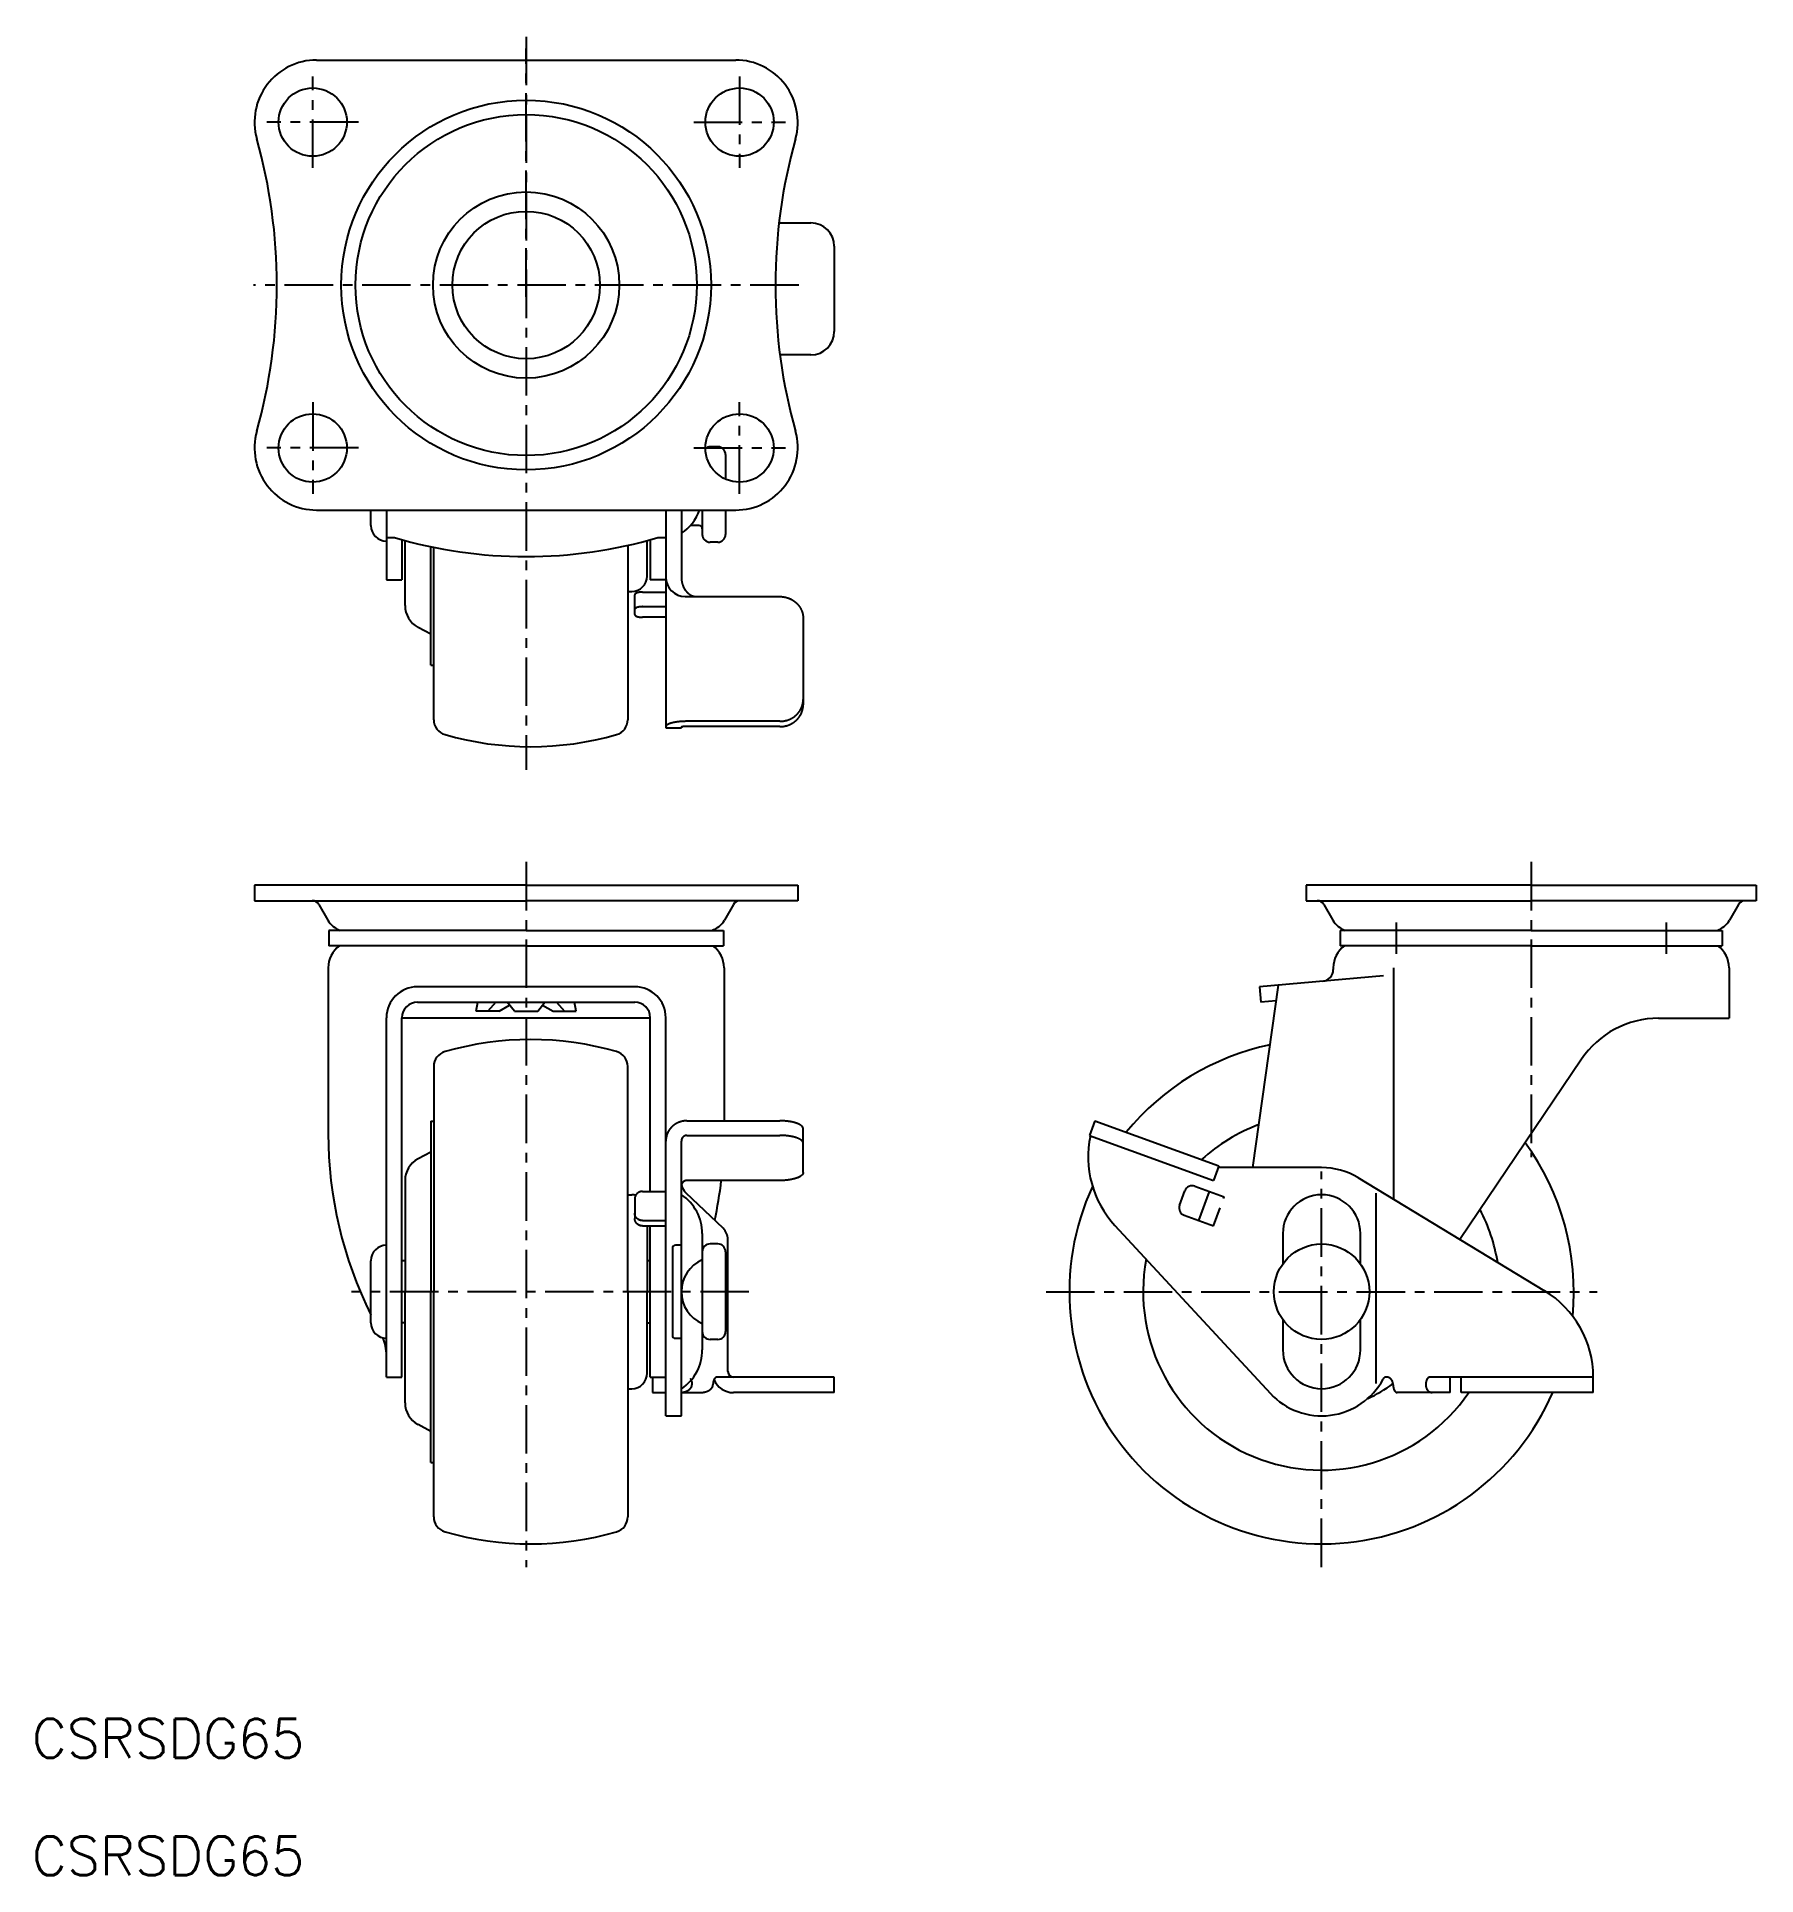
# Model space of a CAD drawing. Extents: x -5 to 216, y -1 to 236.
import ezdxf

# ---------------------------------------------------------------- set-up
doc = ezdxf.new("R2010")
doc.units = 0
doc.header["$LTSCALE"] = 5
doc.linetypes.add('CENTER', pattern=[2, 1.25, -0.25, 0.25, -0.25])
doc.linetypes.add('DASHED', pattern=[0.75, 0.5, -0.25])
doc.layers.get('0').update_dxf_attribs({"linetype": 'CONTINUOUS'})
doc.layers.add('CENTER', color=1, linetype='CENTER')
doc.styles.get("Standard").update_dxf_attribs({"font": 'txt.shx'})

msp = doc.modelspace()

# ---------------------------------------------------------------- texts
for p in [(-5.763994, 13.750056), (-5.763994, -1.387822)]:
    msp.add_text('CSRSDG65', height=5).set_placement(p)

# ---------------------------------------------------------------- linework, layer by layer
at = {"color": 7, "linetype": 'CONTINUOUS'}
for p, q in [((30.932944, 232.565823), (84.932944, 232.565823)), ((90.511494, 211.565823), (94.632944, 211.565823)), ((97.632944, 208.565823), (97.632944, 197.565823)), ((94.632944, 194.565823), (90.633831, 194.565823)), ((82.632944, 182.715823), (81.632944, 182.715823)), ((83.632944, 181.715823), (83.632944, 178.550851)), ((30.932944, 174.565823), (84.932944, 174.565823)), ((37.932944, 172.565823), (37.932944, 174.565823)), ((39.932944, 174.565823), (39.932944, 165.565823)), ((75.932944, 174.565823), (75.932944, 146.475377)), ((77.932944, 174.565823), (77.932944, 165.913578)), ((80.632944, 174.565823), (80.632944, 171.415823)), ((83.632944, 174.565823), (83.632944, 171.415823)), ((39.932944, 171.012301), (40.974405, 171.012301)), ((41.932944, 170.738494), (41.932944, 165.565823)), ((42.332944, 162.257924), (42.332944, 170.629306)), ((73.532944, 166.065823), (73.532944, 170.629306)), ((73.932944, 170.738494), (73.932944, 165.565823)), ((74.891484, 171.012301), (75.932944, 171.012301)), ((80.232944, 172.565823), (79.098083, 172.565823)), ((45.632944, 154.565823), (45.632944, 169.840105)), ((46.032944, 147.545281), (46.032944, 169.757746)), ((71.032944, 170.013368), (71.032944, 147.545281)), ((82.632944, 170.415823), (81.632944, 170.415823)), ((39.932944, 165.565823), (41.932944, 165.565823)), ((71.032944, 164.065823), (71.532944, 164.065823)), ((71.032944, 164.065823), (71.532944, 164.065823)), ((71.932944, 161.087841), (71.932944, 163.651266)), ((72.932944, 163.993286), (75.932944, 163.993286)), ((75.932944, 165.565823), (73.932944, 165.565823)), ((72.932944, 162.113901), (75.932944, 162.113901)), ((78.432944, 163.413578), (90.632944, 163.413578)), ((45.632944, 158.565823), (44.010659, 159.443204)), ((75.932944, 160.74582), (72.932944, 160.74582)), ((93.632944, 160.5945), (93.632944, 149.471235)), ((45.632944, 154.565823), (46.032944, 154.565823)), ((90.632944, 147.336197), (78.632944, 147.336197)), ((75.932944, 146.475377), (77.932944, 146.475377)), ((77.932944, 146.636248), (77.932944, 146.475377)), ((90.632944, 146.652157), (78.632944, 146.652157)), ((90.632944, 146.652157), (78.632944, 146.652157)), ((22.932944, 126.217354), (22.932944, 124.217354)), ((57.932944, 126.217354), (22.932944, 126.217354)), ((57.932944, 126.217354), (92.932944, 126.217354)), ((92.932944, 126.217354), (92.932944, 124.217354)), ((158.432944, 126.217354), (158.432944, 124.217354)), ((187.432944, 126.217354), (158.432944, 126.217354)), ((187.432944, 126.217354), (216.432944, 126.217354)), ((216.432944, 126.217354), (216.432944, 124.217354)), ((22.932944, 124.217354), (57.932944, 124.217354)), ((31.223439, 123.717354), (32.37814, 121.717354)), ((92.932944, 124.217354), (57.932944, 124.217354)), ((84.642449, 123.717354), (83.487748, 121.717354)), ((158.432944, 124.217354), (187.432944, 124.217354)), ((160.723439, 123.717354), (161.87814, 121.717354)), ((216.432944, 124.217354), (187.432944, 124.217354)), ((214.142449, 123.717354), (212.987748, 121.717354)), ((32.496791, 120.389229), (32.496791, 118.389229)), ((57.932944, 120.389229), (32.496791, 120.389229)), ((57.932944, 120.389229), (83.369097, 120.389229)), ((83.369097, 120.389229), (83.369097, 118.389229)), ((163.475362, 120.389229), (162.807727, 120.389229)), ((162.807727, 120.389229), (162.807727, 118.389229)), ((187.432944, 120.389229), (162.807727, 120.389229)), ((187.432944, 120.389229), (212.058162, 120.389229)), ((211.390526, 120.389229), (212.058162, 120.389229)), ((212.058162, 120.389229), (212.058162, 118.389229)), ((57.932944, 118.389229), (32.496791, 118.389229)), ((57.932944, 118.389229), (32.496791, 118.389229)), ((57.932944, 118.389229), (83.369097, 118.389229)), ((187.432944, 118.389229), (162.807727, 118.389229)), ((187.432944, 118.389229), (212.058162, 118.389229)), ((32.432944, 115.561104), (32.432944, 94.179042)), ((83.432944, 115.561104), (83.432944, 95.84652)), ((168.426366, 114.529205), (152.432944, 113.129962)), ((161.932944, 115.561104), (161.932944, 115.335601)), ((169.674566, 115.561104), (169.674566, 85.746021)), ((212.932944, 115.561104), (212.932944, 109.061104)), ((71.932944, 113.129962), (43.932944, 113.129962)), ((151.573494, 89.821104), (154.879422, 113.344001)), ((152.432944, 113.129962), (152.607256, 111.137573)), ((39.932944, 62.821104), (39.932944, 109.129962)), ((41.932944, 62.821104), (41.932944, 109.137573)), ((73.932944, 109.061104), (41.932944, 109.061104)), ((43.932944, 111.137573), (71.932944, 111.137573)), ((51.486046, 109.992354), (51.702927, 111.137573)), ((54.468843, 109.992354), (51.486046, 109.992354)), ((54.025605, 111.137573), (52.977444, 109.992354)), ((54.468843, 109.992354), (55.809376, 110.766312)), ((56.441546, 109.992354), (55.50613, 111.137573)), ((56.441546, 109.992354), (59.424343, 109.992354)), ((59.424343, 109.992354), (60.359758, 111.137573)), ((60.056512, 110.766312), (61.397046, 109.992354)), ((61.397046, 109.992354), (64.379843, 109.992354)), ((61.840283, 111.137573), (62.888444, 109.992354)), ((64.379843, 109.992354), (64.162962, 111.137573)), ((73.932944, 86.743254), (73.932944, 109.137573)), ((75.932944, 57.821104), (75.932944, 109.129962)), ((154.593754, 111.311369), (152.607256, 111.137573)), ((203.851535, 109.061104), (212.932944, 109.061104)), ((46.032944, 102.841646), (46.032944, 73.821104)), ((71.032944, 73.821104), (71.032944, 102.841646)), ((193.903084, 103.771419), (178.244158, 80.556107)), ((45.632944, 95.821104), (46.032944, 95.821104)), ((45.632944, 95.821104), (45.632944, 73.821104)), ((78.632944, 95.84652), (90.632944, 95.84652)), ((93.632944, 89.178853), (93.632944, 94.82046)), ((131.203318, 95.84652), (130.519278, 93.967135)), ((131.203318, 95.84652), (147.178092, 90.032178)), ((77.932944, 57.821104), (77.932944, 93.228001)), ((78.632944, 93.967135), (90.632944, 93.967135)), ((130.519278, 93.967135), (146.494052, 88.152793)), ((45.632944, 91.821104), (44.010659, 90.943723)), ((42.332944, 88.129004), (42.332944, 73.821104)), ((90.632944, 88.152793), (78.632944, 88.152793)), ((147.178092, 90.032178), (146.494052, 88.152793)), ((160.432944, 89.821104), (147.101268, 89.821104)), ((165.095177, 88.519389), (189.16728, 73.940849)), ((71.032944, 86.321104), (71.532944, 86.321104)), ((71.032944, 86.321104), (71.532944, 86.321104)), ((71.932944, 85.803561), (71.932944, 83.240136)), ((72.932944, 86.743254), (75.932944, 86.743254)), ((83.310462, 81.994813), (78.555426, 86.512217)), ((142.135884, 84.950236), (142.819924, 86.829622)), ((144.101637, 87.427294), (147.860407, 86.059213)), ((144.612941, 82.984483), (145.981022, 86.743254)), ((167.432944, 86.519045), (167.432944, 61.999279)), ((72.932944, 82.984483), (75.932944, 82.984483)), ((142.733556, 83.668524), (146.492327, 82.300443)), ((72.932944, 82.300443), (75.932944, 82.300443)), ((73.532944, 82.300443), (73.532944, 73.821104)), ((73.932944, 62.821104), (73.932944, 82.300443)), ((80.632944, 81.310116), (80.632944, 73.821104)), ((133.798947, 82.361918), (153.82587, 60.70992)), ((155.432944, 81.321104), (155.432944, 77.401956)), ((165.432944, 77.401956), (165.432944, 81.321104)), ((76.782944, 79.421104), (76.782944, 68.221104)), ((77.782944, 79.821104), (77.182944, 79.821104)), ((80.632944, 78.971104), (80.632944, 68.671104)), ((82.632944, 79.971104), (81.632944, 79.971104)), ((83.632944, 78.971104), (83.632944, 68.671104)), ((83.932944, 63.521104), (83.932944, 80.544832)), ((37.932944, 69.821104), (37.932944, 77.821104)), ((42.332944, 77.821104), (41.932944, 77.821104)), ((73.932944, 77.821104), (73.532944, 77.821104)), ((42.332944, 59.513205), (42.332944, 73.821104)), ((45.632944, 51.821104), (45.632944, 73.821104)), ((46.032944, 44.800562), (46.032944, 73.821104)), ((71.032944, 73.821104), (71.032944, 44.800562)), ((73.532944, 63.321104), (73.532944, 73.821104)), ((80.632944, 73.821104), (80.632944, 66.332092)), ((42.332944, 69.821104), (41.932944, 69.821104)), ((73.532944, 69.821104), (73.932944, 69.821104)), ((155.432944, 70.240252), (155.432944, 66.321104)), ((165.432944, 66.321104), (165.432944, 70.240252)), ((77.182944, 67.821104), (77.782944, 67.821104)), ((82.632944, 67.671104), (81.632944, 67.671104)), ((39.932944, 62.821104), (41.932944, 62.821104)), ((73.932944, 62.821104), (75.932944, 62.821104)), ((74.216346, 62.821104), (74.216346, 60.821104)), ((97.632944, 62.821104), (82.547181, 62.821104)), ((97.632944, 60.821104), (97.632944, 62.821104)), ((168.890327, 62.821104), (168.859094, 62.821104)), ((195.432944, 62.821104), (174.3918, 62.821104)), ((176.985774, 60.821104), (176.985774, 62.821104)), ((178.432944, 60.821104), (178.432944, 62.821104)), ((195.432944, 60.821104), (195.432944, 62.821104)), ((71.032944, 61.321104), (71.532944, 61.321104)), ((71.032944, 61.321104), (71.532944, 61.321104)), ((74.216346, 60.821104), (75.932944, 60.821104)), ((77.932944, 60.821104), (80.324177, 60.821104)), ((97.632944, 60.821104), (84.632944, 60.821104)), ((176.985774, 60.821104), (170.187151, 60.821104)), ((195.432944, 60.821104), (178.432944, 60.821104)), ((75.932944, 57.821104), (77.932944, 57.821104)), ((45.632944, 55.821104), (44.010659, 56.698485)), ((45.632944, 51.821104), (46.032944, 51.821104))]:
    msp.add_line(p, q, dxfattribs=at)
at = {"color": 3, "linetype": 'DASHED'}
msp.add_line((146.492327, 82.300443), (147.860407, 86.059213), dxfattribs=at)
at = {"color": 7, "linetype": 'CONTINUOUS'}
for points in [[(77.9329, 165.914, 0), (77.9331, 165.883, 0), (77.9335, 165.852, 0), (77.9343, 165.822, 0), (77.9354, 165.791, 0), (77.9367, 165.76, 0), (77.9384, 165.73, 0), (77.9403, 165.699, 0), (77.9426, 165.669, 0), (77.9451, 165.638, 0), (77.948, 165.608, 0), (77.9511, 165.577, 0), (77.9546, 165.547, 0), (77.9583, 165.516, 0), (77.9624, 165.486, 0), (77.9667, 165.456, 0), (77.9714, 165.426, 0), (77.9763, 165.396, 0), (77.9815, 165.366, 0), (77.9871, 165.336, 0), (77.9929, 165.306, 0), (77.999, 165.276, 0), (78.0054, 165.247, 0), (78.0121, 165.217, 0), (78.0191, 165.188, 0), (78.0263, 165.159, 0), (78.0339, 165.129, 0), (78.0417, 165.1, 0), (78.0499, 165.071, 0), (78.0583, 165.043, 0), (78.067, 165.014, 0), (78.0759, 164.985, 0), (78.0852, 164.957, 0), (78.0947, 164.929, 0), (78.1045, 164.9, 0), (78.1146, 164.873, 0), (78.125, 164.845, 0), (78.1356, 164.817, 0), (78.1465, 164.79, 0), (78.1577, 164.762, 0), (78.1691, 164.735, 0), (78.1808, 164.708, 0), (78.1928, 164.681, 0), (78.205, 164.655, 0), (78.2175, 164.628, 0), (78.2302, 164.602, 0), (78.2432, 164.576, 0), (78.2565, 164.55, 0), (78.27, 164.525, 0), (78.2838, 164.499, 0), (78.2978, 164.474, 0), (78.312, 164.449, 0), (78.3265, 164.424, 0), (78.3413, 164.4, 0), (78.3563, 164.375, 0), (78.3715, 164.351, 0), (78.3869, 164.328, 0), (78.4026, 164.304, 0), (78.4185, 164.281, 0), (78.4347, 164.258, 0), (78.451, 164.235, 0), (78.4676, 164.212, 0), (78.4844, 164.19, 0), (78.5015, 164.168, 0), (78.5187, 164.146, 0), (78.5362, 164.124, 0), (78.5539, 164.103, 0), (78.5717, 164.082, 0), (78.5898, 164.061, 0), (78.6081, 164.041, 0), (78.6266, 164.021, 0), (78.6453, 164.001, 0), (78.6642, 163.981, 0), (78.6832, 163.962, 0), (78.7025, 163.943, 0), (78.7219, 163.924, 0), (78.7415, 163.906, 0), (78.7613, 163.887, 0), (78.7813, 163.87, 0), (78.8015, 163.852, 0), (78.8218, 163.835, 0), (78.8423, 163.818, 0), (78.8629, 163.801, 0), (78.8838, 163.785, 0), (78.9047, 163.769, 0), (78.9259, 163.754, 0), (78.9471, 163.738, 0), (78.9686, 163.723, 0), (78.9902, 163.709, 0), (79.0119, 163.694, 0), (79.0337, 163.681, 0), (79.0557, 163.667, 0), (79.0778, 163.654, 0), (79.1001, 163.641, 0), (79.1225, 163.628, 0), (79.145, 163.616, 0), (79.1676, 163.604, 0), (79.1903, 163.592, 0), (79.2132, 163.581, 0), (79.2361, 163.57, 0), (79.2592, 163.56, 0), (79.2823, 163.55, 0), (79.3056, 163.54, 0), (79.3289, 163.53, 0), (79.3524, 163.521, 0), (79.3759, 163.513, 0), (79.3995, 163.504, 0), (79.4232, 163.496, 0), (79.447, 163.488, 0), (79.4708, 163.481, 0), (79.4947, 163.474, 0), (79.5187, 163.468, 0), (79.5428, 163.462, 0), (79.5669, 163.456, 0), (79.591, 163.45, 0), (79.6152, 163.445, 0), (79.6395, 163.441, 0), (79.6638, 163.436, 0), (79.6881, 163.432, 0), (79.7125, 163.429, 0), (79.7369, 163.426, 0), (79.7613, 163.423, 0), (79.7858, 163.42, 0), (79.8103, 163.418, 0), (79.8348, 163.417, 0), (79.8593, 163.415, 0), (79.8839, 163.414, 0), (79.9084, 163.414, 0), (79.9329, 163.414, 0)], [(72.9329, 163.993, 0), (72.9207, 163.993, 0), (72.9084, 163.993, 0), (72.8961, 163.993, 0), (72.8839, 163.993, 0), (72.8716, 163.993, 0), (72.8594, 163.992, 0), (72.8471, 163.992, 0), (72.8349, 163.992, 0), (72.8227, 163.991, 0), (72.8105, 163.991, 0), (72.7984, 163.99, 0), (72.7862, 163.99, 0), (72.7741, 163.989, 0), (72.762, 163.988, 0), (72.7499, 163.988, 0), (72.7379, 163.987, 0), (72.7258, 163.986, 0), (72.7138, 163.985, 0), (72.7019, 163.984, 0), (72.69, 163.983, 0), (72.6781, 163.982, 0), (72.6662, 163.981, 0), (72.6544, 163.98, 0), (72.6427, 163.979, 0), (72.6309, 163.977, 0), (72.6193, 163.976, 0), (72.6076, 163.975, 0), (72.5961, 163.973, 0), (72.5845, 163.972, 0), (72.573, 163.97, 0), (72.5616, 163.969, 0), (72.5503, 163.967, 0), (72.539, 163.966, 0), (72.5277, 163.964, 0), (72.5165, 163.962, 0), (72.5054, 163.96, 0), (72.4943, 163.959, 0), (72.4833, 163.957, 0), (72.4724, 163.955, 0), (72.4615, 163.953, 0), (72.4508, 163.951, 0), (72.44, 163.949, 0), (72.4294, 163.947, 0), (72.4188, 163.945, 0), (72.4084, 163.942, 0), (72.3979, 163.94, 0), (72.3876, 163.938, 0), (72.3774, 163.936, 0), (72.3672, 163.933, 0), (72.3571, 163.931, 0), (72.3471, 163.928, 0), (72.3372, 163.926, 0), (72.3274, 163.923, 0), (72.3177, 163.921, 0), (72.3081, 163.918, 0), (72.2986, 163.916, 0), (72.2891, 163.913, 0), (72.2798, 163.91, 0), (72.2705, 163.907, 0), (72.2614, 163.905, 0), (72.2523, 163.902, 0), (72.2434, 163.899, 0), (72.2346, 163.896, 0), (72.2258, 163.893, 0), (72.2172, 163.89, 0), (72.2087, 163.887, 0), (72.2003, 163.884, 0), (72.192, 163.881, 0), (72.1838, 163.878, 0), (72.1757, 163.875, 0), (72.1678, 163.871, 0), (72.1599, 163.868, 0), (72.1522, 163.865, 0), (72.1446, 163.862, 0), (72.1371, 163.858, 0), (72.1297, 163.855, 0), (72.1225, 163.852, 0), (72.1154, 163.848, 0), (72.1084, 163.845, 0), (72.1015, 163.841, 0), (72.0947, 163.838, 0), (72.0881, 163.834, 0), (72.0816, 163.831, 0), (72.0752, 163.827, 0), (72.069, 163.823, 0), (72.0629, 163.82, 0), (72.0569, 163.816, 0), (72.051, 163.812, 0), (72.0453, 163.809, 0), (72.0397, 163.805, 0), (72.0343, 163.801, 0), (72.029, 163.797, 0), (72.0238, 163.794, 0), (72.0187, 163.79, 0), (72.0138, 163.786, 0), (72.0091, 163.782, 0), (72.0044, 163.778, 0), (72, 163.774, 0), (71.9956, 163.77, 0), (71.9914, 163.766, 0), (71.9873, 163.763, 0), (71.9834, 163.759, 0), (71.9796, 163.755, 0), (71.976, 163.751, 0), (71.9725, 163.747, 0), (71.9692, 163.742, 0), (71.966, 163.738, 0), (71.9629, 163.734, 0), (71.96, 163.73, 0), (71.9572, 163.726, 0), (71.9546, 163.722, 0), (71.9522, 163.718, 0), (71.9498, 163.714, 0), (71.9477, 163.71, 0), (71.9456, 163.706, 0), (71.9438, 163.701, 0), (71.942, 163.697, 0), (71.9405, 163.693, 0), (71.939, 163.689, 0), (71.9378, 163.685, 0), (71.9366, 163.681, 0), (71.9357, 163.676, 0), (71.9348, 163.672, 0), (71.9341, 163.668, 0), (71.9336, 163.664, 0), (71.9332, 163.66, 0), (71.933, 163.655, 0), (71.9329, 163.651, 0)], [(72.9329, 162.114, 0), (72.9207, 162.114, 0), (72.9084, 162.114, 0), (72.8961, 162.114, 0), (72.8839, 162.113, 0), (72.8716, 162.113, 0), (72.8594, 162.113, 0), (72.8471, 162.113, 0), (72.8349, 162.112, 0), (72.8227, 162.112, 0), (72.8105, 162.111, 0), (72.7984, 162.111, 0), (72.7862, 162.11, 0), (72.7741, 162.11, 0), (72.762, 162.109, 0), (72.7499, 162.108, 0), (72.7379, 162.107, 0), (72.7258, 162.106, 0), (72.7138, 162.106, 0), (72.7019, 162.105, 0), (72.69, 162.104, 0), (72.6781, 162.103, 0), (72.6662, 162.102, 0), (72.6544, 162.1, 0), (72.6427, 162.099, 0), (72.6309, 162.098, 0), (72.6193, 162.097, 0), (72.6076, 162.095, 0), (72.5961, 162.094, 0), (72.5845, 162.092, 0), (72.573, 162.091, 0), (72.5616, 162.089, 0), (72.5503, 162.088, 0), (72.539, 162.086, 0), (72.5277, 162.085, 0), (72.5165, 162.083, 0), (72.5054, 162.081, 0), (72.4943, 162.079, 0), (72.4833, 162.077, 0), (72.4724, 162.075, 0), (72.4615, 162.074, 0), (72.4508, 162.072, 0), (72.44, 162.069, 0), (72.4294, 162.067, 0), (72.4188, 162.065, 0), (72.4084, 162.063, 0), (72.3979, 162.061, 0), (72.3876, 162.059, 0), (72.3774, 162.056, 0), (72.3672, 162.054, 0), (72.3571, 162.052, 0), (72.3471, 162.049, 0), (72.3372, 162.047, 0), (72.3274, 162.044, 0), (72.3177, 162.042, 0), (72.3081, 162.039, 0), (72.2986, 162.036, 0), (72.2891, 162.034, 0), (72.2798, 162.031, 0), (72.2705, 162.028, 0), (72.2614, 162.025, 0), (72.2523, 162.022, 0), (72.2434, 162.02, 0), (72.2346, 162.017, 0), (72.2258, 162.014, 0), (72.2172, 162.011, 0), (72.2087, 162.008, 0), (72.2003, 162.005, 0), (72.192, 162.002, 0), (72.1838, 161.998, 0), (72.1757, 161.995, 0), (72.1678, 161.992, 0), (72.1599, 161.989, 0), (72.1522, 161.986, 0), (72.1446, 161.982, 0), (72.1371, 161.979, 0), (72.1297, 161.976, 0), (72.1225, 161.972, 0), (72.1154, 161.969, 0), (72.1084, 161.965, 0), (72.1015, 161.962, 0), (72.0947, 161.958, 0), (72.0881, 161.955, 0), (72.0816, 161.951, 0), (72.0752, 161.948, 0), (72.069, 161.944, 0), (72.0629, 161.94, 0), (72.0569, 161.937, 0), (72.051, 161.933, 0), (72.0453, 161.929, 0), (72.0397, 161.926, 0), (72.0343, 161.922, 0), (72.029, 161.918, 0), (72.0238, 161.914, 0), (72.0187, 161.91, 0), (72.0138, 161.907, 0), (72.0091, 161.903, 0), (72.0044, 161.899, 0), (72, 161.895, 0), (71.9956, 161.891, 0), (71.9914, 161.887, 0), (71.9873, 161.883, 0), (71.9834, 161.879, 0), (71.9796, 161.875, 0), (71.976, 161.871, 0), (71.9725, 161.867, 0), (71.9692, 161.863, 0), (71.966, 161.859, 0), (71.9629, 161.855, 0), (71.96, 161.851, 0), (71.9572, 161.847, 0), (71.9546, 161.843, 0), (71.9522, 161.839, 0), (71.9498, 161.834, 0), (71.9477, 161.83, 0), (71.9456, 161.826, 0), (71.9438, 161.822, 0), (71.942, 161.818, 0), (71.9405, 161.814, 0), (71.939, 161.81, 0), (71.9378, 161.805, 0), (71.9366, 161.801, 0), (71.9357, 161.797, 0), (71.9348, 161.793, 0), (71.9341, 161.789, 0), (71.9336, 161.784, 0), (71.9332, 161.78, 0), (71.933, 161.776, 0), (71.9329, 161.772, 0)], [(90.6329, 163.414, 0), (90.6698, 163.413, 0), (90.7066, 163.413, 0), (90.7434, 163.412, 0), (90.7801, 163.41, 0), (90.8169, 163.408, 0), (90.8536, 163.406, 0), (90.8903, 163.403, 0), (90.927, 163.4, 0), (90.9636, 163.396, 0), (91.0002, 163.392, 0), (91.0367, 163.388, 0), (91.0731, 163.383, 0), (91.1095, 163.378, 0), (91.1458, 163.372, 0), (91.1821, 163.366, 0), (91.2182, 163.359, 0), (91.2543, 163.352, 0), (91.2902, 163.345, 0), (91.3261, 163.337, 0), (91.3619, 163.329, 0), (91.3975, 163.32, 0), (91.4331, 163.311, 0), (91.4685, 163.302, 0), (91.5038, 163.292, 0), (91.539, 163.282, 0), (91.574, 163.271, 0), (91.6089, 163.26, 0), (91.6436, 163.249, 0), (91.6782, 163.237, 0), (91.7126, 163.225, 0), (91.7469, 163.212, 0), (91.781, 163.199, 0), (91.8149, 163.186, 0), (91.8487, 163.172, 0), (91.8822, 163.158, 0), (91.9156, 163.143, 0), (91.9488, 163.128, 0), (91.9818, 163.113, 0), (92.0146, 163.097, 0), (92.0471, 163.081, 0), (92.0795, 163.064, 0), (92.1116, 163.047, 0), (92.1436, 163.03, 0), (92.1753, 163.013, 0), (92.2067, 162.995, 0), (92.2379, 162.976, 0), (92.2689, 162.958, 0), (92.2997, 162.938, 0), (92.3301, 162.919, 0), (92.3604, 162.899, 0), (92.3903, 162.879, 0), (92.42, 162.859, 0), (92.4495, 162.838, 0), (92.4786, 162.817, 0), (92.5075, 162.795, 0), (92.5361, 162.774, 0), (92.5644, 162.752, 0), (92.5925, 162.729, 0), (92.6202, 162.706, 0), (92.6476, 162.683, 0), (92.6747, 162.66, 0), (92.7016, 162.636, 0), (92.7281, 162.612, 0), (92.7543, 162.588, 0), (92.7801, 162.563, 0), (92.8057, 162.538, 0), (92.8309, 162.513, 0), (92.8558, 162.488, 0), (92.8804, 162.462, 0), (92.9046, 162.436, 0), (92.9284, 162.41, 0), (92.952, 162.383, 0), (92.9752, 162.356, 0), (92.998, 162.329, 0), (93.0205, 162.301, 0), (93.0426, 162.274, 0), (93.0643, 162.246, 0), (93.0857, 162.218, 0), (93.1067, 162.189, 0), (93.1274, 162.161, 0), (93.1476, 162.132, 0), (93.1675, 162.103, 0), (93.187, 162.073, 0), (93.2061, 162.044, 0), (93.2249, 162.014, 0), (93.2432, 161.984, 0), (93.2612, 161.954, 0), (93.2787, 161.923, 0), (93.2959, 161.893, 0), (93.3126, 161.862, 0), (93.329, 161.831, 0), (93.3449, 161.8, 0), (93.3604, 161.768, 0), (93.3756, 161.737, 0), (93.3903, 161.705, 0), (93.4046, 161.673, 0), (93.4185, 161.641, 0), (93.4319, 161.609, 0), (93.445, 161.577, 0), (93.4576, 161.544, 0), (93.4698, 161.512, 0), (93.4815, 161.479, 0), (93.4929, 161.446, 0), (93.5038, 161.413, 0), (93.5142, 161.38, 0), (93.5243, 161.346, 0), (93.5339, 161.313, 0), (93.543, 161.279, 0), (93.5518, 161.246, 0), (93.5601, 161.212, 0), (93.5679, 161.178, 0), (93.5753, 161.144, 0), (93.5823, 161.111, 0), (93.5888, 161.076, 0), (93.5948, 161.042, 0), (93.6005, 161.008, 0), (93.6057, 160.974, 0), (93.6104, 160.94, 0), (93.6147, 160.905, 0), (93.6185, 160.871, 0), (93.6219, 160.836, 0), (93.6248, 160.802, 0), (93.6273, 160.767, 0), (93.6293, 160.733, 0), (93.6309, 160.698, 0), (93.632, 160.664, 0), (93.6327, 160.629, 0), (93.6329, 160.595, 0)], [(71.9329, 161.088, 0), (71.933, 161.084, 0), (71.9332, 161.079, 0), (71.9336, 161.075, 0), (71.9341, 161.071, 0), (71.9348, 161.067, 0), (71.9357, 161.063, 0), (71.9366, 161.058, 0), (71.9378, 161.054, 0), (71.939, 161.05, 0), (71.9405, 161.046, 0), (71.942, 161.042, 0), (71.9438, 161.038, 0), (71.9456, 161.034, 0), (71.9477, 161.029, 0), (71.9498, 161.025, 0), (71.9522, 161.021, 0), (71.9546, 161.017, 0), (71.9572, 161.013, 0), (71.96, 161.009, 0), (71.9629, 161.005, 0), (71.966, 161.001, 0), (71.9692, 160.997, 0), (71.9725, 160.993, 0), (71.976, 160.989, 0), (71.9796, 160.985, 0), (71.9834, 160.981, 0), (71.9873, 160.977, 0), (71.9914, 160.973, 0), (71.9956, 160.969, 0), (72, 160.965, 0), (72.0044, 160.961, 0), (72.0091, 160.957, 0), (72.0138, 160.953, 0), (72.0187, 160.949, 0), (72.0238, 160.945, 0), (72.029, 160.942, 0), (72.0343, 160.938, 0), (72.0397, 160.934, 0), (72.0453, 160.93, 0), (72.051, 160.927, 0), (72.0569, 160.923, 0), (72.0629, 160.919, 0), (72.069, 160.916, 0), (72.0752, 160.912, 0), (72.0816, 160.908, 0), (72.0881, 160.905, 0), (72.0947, 160.901, 0), (72.1015, 160.898, 0), (72.1084, 160.894, 0), (72.1154, 160.891, 0), (72.1225, 160.887, 0), (72.1297, 160.884, 0), (72.1371, 160.881, 0), (72.1446, 160.877, 0), (72.1522, 160.874, 0), (72.1599, 160.871, 0), (72.1678, 160.868, 0), (72.1757, 160.864, 0), (72.1838, 160.861, 0), (72.192, 160.858, 0), (72.2003, 160.855, 0), (72.2087, 160.852, 0), (72.2172, 160.849, 0), (72.2258, 160.846, 0), (72.2346, 160.843, 0), (72.2434, 160.84, 0), (72.2523, 160.837, 0), (72.2614, 160.834, 0), (72.2705, 160.832, 0), (72.2798, 160.829, 0), (72.2891, 160.826, 0), (72.2986, 160.823, 0), (72.3081, 160.821, 0), (72.3177, 160.818, 0), (72.3274, 160.816, 0), (72.3372, 160.813, 0), (72.3471, 160.811, 0), (72.3571, 160.808, 0), (72.3672, 160.806, 0), (72.3774, 160.803, 0), (72.3876, 160.801, 0), (72.3979, 160.799, 0), (72.4084, 160.797, 0), (72.4188, 160.794, 0), (72.4294, 160.792, 0), (72.44, 160.79, 0), (72.4508, 160.788, 0), (72.4615, 160.786, 0), (72.4724, 160.784, 0), (72.4833, 160.782, 0), (72.4943, 160.78, 0), (72.5054, 160.779, 0), (72.5165, 160.777, 0), (72.5277, 160.775, 0), (72.539, 160.773, 0), (72.5503, 160.772, 0), (72.5616, 160.77, 0), (72.573, 160.769, 0), (72.5845, 160.767, 0), (72.5961, 160.766, 0), (72.6076, 160.764, 0), (72.6193, 160.763, 0), (72.6309, 160.762, 0), (72.6427, 160.761, 0), (72.6544, 160.759, 0), (72.6662, 160.758, 0), (72.6781, 160.757, 0), (72.69, 160.756, 0), (72.7019, 160.755, 0), (72.7138, 160.754, 0), (72.7258, 160.753, 0), (72.7379, 160.752, 0), (72.7499, 160.752, 0), (72.762, 160.751, 0), (72.7741, 160.75, 0), (72.7862, 160.75, 0), (72.7984, 160.749, 0), (72.8105, 160.748, 0), (72.8227, 160.748, 0), (72.8349, 160.747, 0), (72.8471, 160.747, 0), (72.8594, 160.747, 0), (72.8716, 160.746, 0), (72.8839, 160.746, 0), (72.8961, 160.746, 0), (72.9084, 160.746, 0), (72.9207, 160.746, 0), (72.9329, 160.746, 0)], [(90.6329, 147.336, 0), (90.6698, 147.336, 0), (90.7066, 147.337, 0), (90.7434, 147.338, 0), (90.7801, 147.34, 0), (90.8169, 147.342, 0), (90.8536, 147.344, 0), (90.8903, 147.347, 0), (90.927, 147.35, 0), (90.9636, 147.353, 0), (91.0002, 147.357, 0), (91.0367, 147.362, 0), (91.0731, 147.367, 0), (91.1095, 147.372, 0), (91.1458, 147.378, 0), (91.1821, 147.384, 0), (91.2182, 147.39, 0), (91.2543, 147.397, 0), (91.2902, 147.405, 0), (91.3261, 147.412, 0), (91.3619, 147.421, 0), (91.3975, 147.429, 0), (91.4331, 147.438, 0), (91.4685, 147.448, 0), (91.5038, 147.458, 0), (91.539, 147.468, 0), (91.574, 147.478, 0), (91.6089, 147.49, 0), (91.6436, 147.501, 0), (91.6782, 147.513, 0), (91.7126, 147.525, 0), (91.7469, 147.538, 0), (91.781, 147.551, 0), (91.8149, 147.564, 0), (91.8487, 147.578, 0), (91.8822, 147.592, 0), (91.9156, 147.607, 0), (91.9488, 147.622, 0), (91.9818, 147.637, 0), (92.0146, 147.653, 0), (92.0471, 147.669, 0), (92.0795, 147.686, 0), (92.1116, 147.702, 0), (92.1436, 147.72, 0), (92.1753, 147.737, 0), (92.2067, 147.755, 0), (92.2379, 147.774, 0), (92.2689, 147.792, 0), (92.2997, 147.811, 0), (92.3301, 147.831, 0), (92.3604, 147.85, 0), (92.3903, 147.871, 0), (92.42, 147.891, 0), (92.4495, 147.912, 0), (92.4786, 147.933, 0), (92.5075, 147.954, 0), (92.5361, 147.976, 0), (92.5644, 147.998, 0), (92.5925, 148.021, 0), (92.6202, 148.043, 0), (92.6476, 148.066, 0), (92.6747, 148.09, 0), (92.7016, 148.114, 0), (92.7281, 148.138, 0), (92.7543, 148.162, 0), (92.7801, 148.186, 0), (92.8057, 148.211, 0), (92.8309, 148.237, 0), (92.8558, 148.262, 0), (92.8804, 148.288, 0), (92.9046, 148.314, 0), (92.9284, 148.34, 0), (92.952, 148.367, 0), (92.9752, 148.394, 0), (92.998, 148.421, 0), (93.0205, 148.448, 0), (93.0426, 148.476, 0), (93.0643, 148.504, 0), (93.0857, 148.532, 0), (93.1067, 148.56, 0), (93.1274, 148.589, 0), (93.1476, 148.618, 0), (93.1675, 148.647, 0), (93.187, 148.676, 0), (93.2061, 148.706, 0), (93.2249, 148.736, 0), (93.2432, 148.766, 0), (93.2612, 148.796, 0), (93.2787, 148.826, 0), (93.2959, 148.857, 0), (93.3126, 148.888, 0), (93.329, 148.919, 0), (93.3449, 148.95, 0), (93.3604, 148.981, 0), (93.3756, 149.013, 0), (93.3903, 149.045, 0), (93.4046, 149.076, 0), (93.4185, 149.109, 0), (93.4319, 149.141, 0), (93.445, 149.173, 0), (93.4576, 149.206, 0), (93.4698, 149.238, 0), (93.4815, 149.271, 0), (93.4929, 149.304, 0), (93.5038, 149.337, 0), (93.5142, 149.37, 0), (93.5243, 149.403, 0), (93.5339, 149.437, 0), (93.543, 149.47, 0), (93.5518, 149.504, 0), (93.5601, 149.538, 0), (93.5679, 149.571, 0), (93.5753, 149.605, 0), (93.5823, 149.639, 0), (93.5888, 149.673, 0), (93.5948, 149.707, 0), (93.6005, 149.742, 0), (93.6057, 149.776, 0), (93.6104, 149.81, 0), (93.6147, 149.845, 0), (93.6185, 149.879, 0), (93.6219, 149.913, 0), (93.6248, 149.948, 0), (93.6273, 149.982, 0), (93.6293, 150.017, 0), (93.6309, 150.052, 0), (93.632, 150.086, 0), (93.6327, 150.121, 0), (93.6329, 150.155, 0)], [(90.6329, 146.652, 0), (90.6698, 146.652, 0), (90.7066, 146.653, 0), (90.7434, 146.654, 0), (90.7801, 146.656, 0), (90.8169, 146.657, 0), (90.8536, 146.66, 0), (90.8903, 146.663, 0), (90.927, 146.666, 0), (90.9636, 146.669, 0), (91.0002, 146.673, 0), (91.0367, 146.678, 0), (91.0731, 146.683, 0), (91.1095, 146.688, 0), (91.1458, 146.694, 0), (91.1821, 146.7, 0), (91.2182, 146.706, 0), (91.2543, 146.713, 0), (91.2902, 146.721, 0), (91.3261, 146.728, 0), (91.3619, 146.737, 0), (91.3975, 146.745, 0), (91.4331, 146.754, 0), (91.4685, 146.764, 0), (91.5038, 146.774, 0), (91.539, 146.784, 0), (91.574, 146.794, 0), (91.6089, 146.805, 0), (91.6436, 146.817, 0), (91.6782, 146.829, 0), (91.7126, 146.841, 0), (91.7469, 146.854, 0), (91.781, 146.867, 0), (91.8149, 146.88, 0), (91.8487, 146.894, 0), (91.8822, 146.908, 0), (91.9156, 146.923, 0), (91.9488, 146.938, 0), (91.9818, 146.953, 0), (92.0146, 146.969, 0), (92.0471, 146.985, 0), (92.0795, 147.002, 0), (92.1116, 147.018, 0), (92.1436, 147.036, 0), (92.1753, 147.053, 0), (92.2067, 147.071, 0), (92.2379, 147.09, 0), (92.2689, 147.108, 0), (92.2997, 147.127, 0), (92.3301, 147.147, 0), (92.3604, 147.166, 0), (92.3903, 147.186, 0), (92.42, 147.207, 0), (92.4495, 147.228, 0), (92.4786, 147.249, 0), (92.5075, 147.27, 0), (92.5361, 147.292, 0), (92.5644, 147.314, 0), (92.5925, 147.337, 0), (92.6202, 147.359, 0), (92.6476, 147.382, 0), (92.6747, 147.406, 0), (92.7016, 147.43, 0), (92.7281, 147.454, 0), (92.7543, 147.478, 0), (92.7801, 147.502, 0), (92.8057, 147.527, 0), (92.8309, 147.553, 0), (92.8558, 147.578, 0), (92.8804, 147.604, 0), (92.9046, 147.63, 0), (92.9284, 147.656, 0), (92.952, 147.683, 0), (92.9752, 147.71, 0), (92.998, 147.737, 0), (93.0205, 147.764, 0), (93.0426, 147.792, 0), (93.0643, 147.82, 0), (93.0857, 147.848, 0), (93.1067, 147.876, 0), (93.1274, 147.905, 0), (93.1476, 147.934, 0), (93.1675, 147.963, 0), (93.187, 147.992, 0), (93.2061, 148.022, 0), (93.2249, 148.052, 0), (93.2432, 148.082, 0), (93.2612, 148.112, 0), (93.2787, 148.142, 0), (93.2959, 148.173, 0), (93.3126, 148.204, 0), (93.329, 148.235, 0), (93.3449, 148.266, 0), (93.3604, 148.297, 0), (93.3756, 148.329, 0), (93.3903, 148.361, 0), (93.4046, 148.392, 0), (93.4185, 148.424, 0), (93.4319, 148.457, 0), (93.445, 148.489, 0), (93.4576, 148.522, 0), (93.4698, 148.554, 0), (93.4815, 148.587, 0), (93.4929, 148.62, 0), (93.5038, 148.653, 0), (93.5142, 148.686, 0), (93.5243, 148.719, 0), (93.5339, 148.753, 0), (93.543, 148.786, 0), (93.5518, 148.82, 0), (93.5601, 148.854, 0), (93.5679, 148.887, 0), (93.5753, 148.921, 0), (93.5823, 148.955, 0), (93.5888, 148.989, 0), (93.5948, 149.023, 0), (93.6005, 149.058, 0), (93.6057, 149.092, 0), (93.6104, 149.126, 0), (93.6147, 149.161, 0), (93.6185, 149.195, 0), (93.6219, 149.229, 0), (93.6248, 149.264, 0), (93.6273, 149.298, 0), (93.6293, 149.333, 0), (93.6309, 149.367, 0), (93.632, 149.402, 0), (93.6327, 149.437, 0), (93.6329, 149.471, 0)], [(78.6329, 147.336, 0), (78.5998, 147.336, 0), (78.5667, 147.336, 0), (78.5336, 147.336, 0), (78.5005, 147.335, 0), (78.4674, 147.335, 0), (78.4343, 147.334, 0), (78.4013, 147.334, 0), (78.3683, 147.333, 0), (78.3353, 147.332, 0), (78.3024, 147.331, 0), (78.2696, 147.33, 0), (78.2368, 147.329, 0), (78.204, 147.327, 0), (78.1713, 147.326, 0), (78.1387, 147.324, 0), (78.1062, 147.323, 0), (78.0737, 147.321, 0), (78.0414, 147.319, 0), (78.0091, 147.317, 0), (77.9769, 147.315, 0), (77.9448, 147.313, 0), (77.9128, 147.311, 0), (77.8809, 147.308, 0), (77.8492, 147.306, 0), (77.8175, 147.304, 0), (77.786, 147.301, 0), (77.7546, 147.298, 0), (77.7233, 147.295, 0), (77.6922, 147.292, 0), (77.6612, 147.289, 0), (77.6304, 147.286, 0), (77.5997, 147.283, 0), (77.5692, 147.28, 0), (77.5388, 147.276, 0), (77.5086, 147.273, 0), (77.4785, 147.269, 0), (77.4487, 147.265, 0), (77.419, 147.261, 0), (77.3895, 147.258, 0), (77.3602, 147.254, 0), (77.331, 147.249, 0), (77.3021, 147.245, 0), (77.2734, 147.241, 0), (77.2449, 147.237, 0), (77.2166, 147.232, 0), (77.1885, 147.228, 0), (77.1606, 147.223, 0), (77.1329, 147.218, 0), (77.1055, 147.213, 0), (77.0783, 147.209, 0), (77.0513, 147.204, 0), (77.0246, 147.198, 0), (76.9981, 147.193, 0), (76.9718, 147.188, 0), (76.9458, 147.183, 0), (76.9201, 147.177, 0), (76.8946, 147.172, 0), (76.8694, 147.166, 0), (76.8444, 147.161, 0), (76.8197, 147.155, 0), (76.7953, 147.149, 0), (76.7712, 147.143, 0), (76.7473, 147.137, 0), (76.7238, 147.131, 0), (76.7005, 147.125, 0), (76.6775, 147.119, 0), (76.6548, 147.113, 0), (76.6324, 147.106, 0), (76.6103, 147.1, 0), (76.5885, 147.093, 0), (76.567, 147.087, 0), (76.5458, 147.08, 0), (76.525, 147.074, 0), (76.5044, 147.067, 0), (76.4842, 147.06, 0), (76.4643, 147.053, 0), (76.4447, 147.046, 0), (76.4255, 147.039, 0), (76.4066, 147.032, 0), (76.388, 147.025, 0), (76.3697, 147.018, 0), (76.3518, 147.011, 0), (76.3343, 147.003, 0), (76.3171, 146.996, 0), (76.3002, 146.989, 0), (76.2837, 146.981, 0), (76.2676, 146.974, 0), (76.2518, 146.966, 0), (76.2363, 146.959, 0), (76.2212, 146.951, 0), (76.2065, 146.943, 0), (76.1922, 146.936, 0), (76.1782, 146.928, 0), (76.1646, 146.92, 0), (76.1513, 146.912, 0), (76.1385, 146.904, 0), (76.126, 146.896, 0), (76.1139, 146.888, 0), (76.1021, 146.88, 0), (76.0908, 146.872, 0), (76.0798, 146.864, 0), (76.0692, 146.856, 0), (76.059, 146.848, 0), (76.0492, 146.839, 0), (76.0398, 146.831, 0), (76.0307, 146.823, 0), (76.0221, 146.815, 0), (76.0139, 146.806, 0), (76.006, 146.798, 0), (75.9985, 146.79, 0), (75.9915, 146.781, 0), (75.9848, 146.773, 0), (75.9786, 146.764, 0), (75.9727, 146.756, 0), (75.9672, 146.747, 0), (75.9622, 146.739, 0), (75.9575, 146.73, 0), (75.9532, 146.722, 0), (75.9494, 146.713, 0), (75.9459, 146.705, 0), (75.9429, 146.696, 0), (75.9403, 146.688, 0), (75.938, 146.679, 0), (75.9362, 146.671, 0), (75.9348, 146.662, 0), (75.9338, 146.653, 0), (75.9331, 146.645, 0), (75.9329, 146.636, 0)], [(78.6329, 146.652, 0), (78.6244, 146.652, 0), (78.6158, 146.652, 0), (78.6072, 146.652, 0), (78.5986, 146.652, 0), (78.59, 146.652, 0), (78.5814, 146.652, 0), (78.5729, 146.652, 0), (78.5643, 146.652, 0), (78.5558, 146.652, 0), (78.5473, 146.652, 0), (78.5387, 146.652, 0), (78.5302, 146.652, 0), (78.5217, 146.652, 0), (78.5133, 146.652, 0), (78.5048, 146.652, 0), (78.4964, 146.652, 0), (78.488, 146.652, 0), (78.4796, 146.652, 0), (78.4712, 146.652, 0), (78.4629, 146.652, 0), (78.4545, 146.652, 0), (78.4462, 146.652, 0), (78.438, 146.652, 0), (78.4297, 146.651, 0), (78.4215, 146.651, 0), (78.4134, 146.651, 0), (78.4052, 146.651, 0), (78.3971, 146.651, 0), (78.3891, 146.651, 0), (78.381, 146.651, 0), (78.373, 146.651, 0), (78.3651, 146.651, 0), (78.3571, 146.651, 0), (78.3493, 146.651, 0), (78.3414, 146.651, 0), (78.3337, 146.651, 0), (78.3259, 146.651, 0), (78.3182, 146.65, 0), (78.3106, 146.65, 0), (78.303, 146.65, 0), (78.2954, 146.65, 0), (78.2879, 146.65, 0), (78.2805, 146.65, 0), (78.2731, 146.65, 0), (78.2657, 146.65, 0), (78.2584, 146.65, 0), (78.2512, 146.65, 0), (78.244, 146.649, 0), (78.2369, 146.649, 0), (78.2299, 146.649, 0), (78.2229, 146.649, 0), (78.216, 146.649, 0), (78.2091, 146.649, 0), (78.2023, 146.649, 0), (78.1955, 146.649, 0), (78.1889, 146.649, 0), (78.1823, 146.648, 0), (78.1757, 146.648, 0), (78.1693, 146.648, 0), (78.1629, 146.648, 0), (78.1565, 146.648, 0), (78.1503, 146.648, 0), (78.1441, 146.648, 0), (78.138, 146.647, 0), (78.1319, 146.647, 0), (78.126, 146.647, 0), (78.1201, 146.647, 0), (78.1143, 146.647, 0), (78.1085, 146.647, 0), (78.1029, 146.647, 0), (78.0973, 146.646, 0), (78.0918, 146.646, 0), (78.0864, 146.646, 0), (78.0811, 146.646, 0), (78.0759, 146.646, 0), (78.0707, 146.646, 0), (78.0656, 146.646, 0), (78.0606, 146.645, 0), (78.0557, 146.645, 0), (78.0509, 146.645, 0), (78.0462, 146.645, 0), (78.0415, 146.645, 0), (78.037, 146.645, 0), (78.0325, 146.644, 0), (78.0282, 146.644, 0), (78.0239, 146.644, 0), (78.0197, 146.644, 0), (78.0156, 146.644, 0), (78.0116, 146.644, 0), (78.0077, 146.643, 0), (78.0039, 146.643, 0), (78.0002, 146.643, 0), (77.9965, 146.643, 0), (77.993, 146.643, 0), (77.9896, 146.643, 0), (77.9862, 146.642, 0), (77.983, 146.642, 0), (77.9798, 146.642, 0), (77.9768, 146.642, 0), (77.9739, 146.642, 0), (77.971, 146.641, 0), (77.9683, 146.641, 0), (77.9656, 146.641, 0), (77.9631, 146.641, 0), (77.9606, 146.641, 0), (77.9583, 146.64, 0), (77.9561, 146.64, 0), (77.9539, 146.64, 0), (77.9519, 146.64, 0), (77.95, 146.64, 0), (77.9481, 146.64, 0), (77.9464, 146.639, 0), (77.9448, 146.639, 0), (77.9432, 146.639, 0), (77.9418, 146.639, 0), (77.9405, 146.639, 0), (77.9393, 146.638, 0), (77.9382, 146.638, 0), (77.9372, 146.638, 0), (77.9363, 146.638, 0), (77.9355, 146.638, 0), (77.9348, 146.637, 0), (77.9343, 146.637, 0), (77.9338, 146.637, 0), (77.9334, 146.637, 0), (77.9332, 146.637, 0), (77.933, 146.636, 0), (77.9329, 146.636, 0)], [(78.6329, 95.8465, 0), (78.5998, 95.8463, 0), (78.5667, 95.8457, 0), (78.5336, 95.8447, 0), (78.5005, 95.8434, 0), (78.4674, 95.8416, 0), (78.4343, 95.8394, 0), (78.4013, 95.8369, 0), (78.3683, 95.8339, 0), (78.3353, 95.8306, 0), (78.3024, 95.8268, 0), (78.2696, 95.8227, 0), (78.2368, 95.8182, 0), (78.204, 95.8133, 0), (78.1713, 95.808, 0), (78.1387, 95.8023, 0), (78.1062, 95.7962, 0), (78.0737, 95.7897, 0), (78.0414, 95.7829, 0), (78.0091, 95.7757, 0), (77.9769, 95.768, 0), (77.9448, 95.76, 0), (77.9128, 95.7517, 0), (77.8809, 95.7429, 0), (77.8492, 95.7338, 0), (77.8175, 95.7243, 0), (77.786, 95.7144, 0), (77.7546, 95.7041, 0), (77.7233, 95.6935, 0), (77.6922, 95.6824, 0), (77.6612, 95.6711, 0), (77.6304, 95.6593, 0), (77.5997, 95.6472, 0), (77.5692, 95.6347, 0), (77.5388, 95.6219, 0), (77.5086, 95.6087, 0), (77.4785, 95.5951, 0), (77.4487, 95.5812, 0), (77.419, 95.5669, 0), (77.3895, 95.5523, 0), (77.3602, 95.5373, 0), (77.331, 95.522, 0), (77.3021, 95.5063, 0), (77.2734, 95.4903, 0), (77.2449, 95.474, 0), (77.2166, 95.4573, 0), (77.1885, 95.4403, 0), (77.1606, 95.4229, 0), (77.1329, 95.4052, 0), (77.1055, 95.3872, 0), (77.0783, 95.3689, 0), (77.0513, 95.3502, 0), (77.0246, 95.3312, 0), (76.9981, 95.3119, 0), (76.9718, 95.2923, 0), (76.9458, 95.2724, 0), (76.9201, 95.2521, 0), (76.8946, 95.2316, 0), (76.8694, 95.2108, 0), (76.8444, 95.1896, 0), (76.8197, 95.1682, 0), (76.7953, 95.1465, 0), (76.7712, 95.1245, 0), (76.7473, 95.1022, 0), (76.7238, 95.0796, 0), (76.7005, 95.0567, 0), (76.6775, 95.0336, 0), (76.6548, 95.0102, 0), (76.6324, 94.9865, 0), (76.6103, 94.9625, 0), (76.5885, 94.9383, 0), (76.567, 94.9139, 0), (76.5458, 94.8892, 0), (76.525, 94.8642, 0), (76.5044, 94.839, 0), (76.4842, 94.8135, 0), (76.4643, 94.7879, 0), (76.4447, 94.7619, 0), (76.4255, 94.7358, 0), (76.4066, 94.7094, 0), (76.388, 94.6828, 0), (76.3697, 94.6559, 0), (76.3518, 94.6289, 0), (76.3343, 94.6016, 0), (76.3171, 94.5742, 0), (76.3002, 94.5465, 0), (76.2837, 94.5187, 0), (76.2676, 94.4906, 0), (76.2518, 94.4624, 0), (76.2363, 94.4339, 0), (76.2212, 94.4053, 0), (76.2065, 94.3765, 0), (76.1922, 94.3476, 0), (76.1782, 94.3184, 0), (76.1646, 94.2891, 0), (76.1513, 94.2597, 0), (76.1385, 94.2301, 0), (76.126, 94.2003, 0), (76.1139, 94.1704, 0), (76.1021, 94.1403, 0), (76.0908, 94.1102, 0), (76.0798, 94.0798, 0), (76.0692, 94.0494, 0), (76.059, 94.0188, 0), (76.0492, 93.9881, 0), (76.0398, 93.9573, 0), (76.0307, 93.9264, 0), (76.0221, 93.8954, 0), (76.0139, 93.8642, 0), (76.006, 93.833, 0), (75.9985, 93.8017, 0), (75.9915, 93.7703, 0), (75.9848, 93.7388, 0), (75.9786, 93.7073, 0), (75.9727, 93.6757, 0), (75.9672, 93.644, 0), (75.9622, 93.6122, 0), (75.9575, 93.5804, 0), (75.9532, 93.5485, 0), (75.9494, 93.5166, 0), (75.9459, 93.4847, 0), (75.9429, 93.4527, 0), (75.9403, 93.4206, 0), (75.938, 93.3886, 0), (75.9362, 93.3565, 0), (75.9348, 93.3244, 0), (75.9338, 93.2923, 0), (75.9331, 93.2601, 0), (75.9329, 93.228, 0)], [(93.6329, 94.8205, 0), (93.6327, 94.8331, 0), (93.632, 94.8456, 0), (93.6309, 94.8582, 0), (93.6293, 94.8708, 0), (93.6273, 94.8834, 0), (93.6248, 94.8959, 0), (93.6219, 94.9085, 0), (93.6185, 94.921, 0), (93.6147, 94.9336, 0), (93.6104, 94.9461, 0), (93.6057, 94.9585, 0), (93.6005, 94.971, 0), (93.5948, 94.9835, 0), (93.5888, 94.9959, 0), (93.5823, 95.0083, 0), (93.5753, 95.0206, 0), (93.5679, 95.033, 0), (93.5601, 95.0453, 0), (93.5518, 95.0575, 0), (93.543, 95.0698, 0), (93.5339, 95.082, 0), (93.5243, 95.0941, 0), (93.5142, 95.1062, 0), (93.5038, 95.1183, 0), (93.4929, 95.1303, 0), (93.4815, 95.1423, 0), (93.4698, 95.1542, 0), (93.4576, 95.1661, 0), (93.445, 95.178, 0), (93.4319, 95.1897, 0), (93.4185, 95.2015, 0), (93.4046, 95.2131, 0), (93.3903, 95.2247, 0), (93.3756, 95.2363, 0), (93.3604, 95.2477, 0), (93.3449, 95.2592, 0), (93.329, 95.2705, 0), (93.3126, 95.2818, 0), (93.2959, 95.293, 0), (93.2787, 95.3041, 0), (93.2612, 95.3152, 0), (93.2432, 95.3262, 0), (93.2249, 95.3371, 0), (93.2061, 95.348, 0), (93.187, 95.3587, 0), (93.1675, 95.3694, 0), (93.1476, 95.38, 0), (93.1274, 95.3905, 0), (93.1067, 95.4009, 0), (93.0857, 95.4113, 0), (93.0643, 95.4215, 0), (93.0426, 95.4317, 0), (93.0205, 95.4418, 0), (92.998, 95.4517, 0), (92.9752, 95.4616, 0), (92.952, 95.4714, 0), (92.9284, 95.4811, 0), (92.9046, 95.4907, 0), (92.8804, 95.5001, 0), (92.8558, 95.5095, 0), (92.8309, 95.5188, 0), (92.8057, 95.528, 0), (92.7801, 95.537, 0), (92.7543, 95.546, 0), (92.7281, 95.5548, 0), (92.7016, 95.5636, 0), (92.6747, 95.5722, 0), (92.6476, 95.5807, 0), (92.6202, 95.5891, 0), (92.5925, 95.5974, 0), (92.5644, 95.6056, 0), (92.5361, 95.6136, 0), (92.5075, 95.6215, 0), (92.4786, 95.6294, 0), (92.4495, 95.637, 0), (92.42, 95.6446, 0), (92.3903, 95.652, 0), (92.3604, 95.6594, 0), (92.3301, 95.6665, 0), (92.2997, 95.6736, 0), (92.2689, 95.6805, 0), (92.2379, 95.6873, 0), (92.2067, 95.694, 0), (92.1753, 95.7005, 0), (92.1436, 95.7069, 0), (92.1116, 95.7132, 0), (92.0795, 95.7194, 0), (92.0471, 95.7254, 0), (92.0146, 95.7312, 0), (91.9818, 95.737, 0), (91.9488, 95.7426, 0), (91.9156, 95.748, 0), (91.8822, 95.7533, 0), (91.8487, 95.7585, 0), (91.8149, 95.7635, 0), (91.781, 95.7684, 0), (91.7469, 95.7732, 0), (91.7126, 95.7778, 0), (91.6782, 95.7822, 0), (91.6436, 95.7865, 0), (91.6089, 95.7907, 0), (91.574, 95.7947, 0), (91.539, 95.7986, 0), (91.5038, 95.8023, 0), (91.4685, 95.8059, 0), (91.4331, 95.8094, 0), (91.3975, 95.8126, 0), (91.3619, 95.8158, 0), (91.3261, 95.8188, 0), (91.2902, 95.8216, 0), (91.2543, 95.8243, 0), (91.2182, 95.8268, 0), (91.1821, 95.8292, 0), (91.1458, 95.8314, 0), (91.1095, 95.8335, 0), (91.0731, 95.8354, 0), (91.0367, 95.8372, 0), (91.0002, 95.8388, 0), (90.9636, 95.8403, 0), (90.927, 95.8416, 0), (90.8903, 95.8427, 0), (90.8536, 95.8437, 0), (90.8169, 95.8446, 0), (90.7801, 95.8453, 0), (90.7434, 95.8458, 0), (90.7066, 95.8462, 0), (90.6698, 95.8464, 0), (90.6329, 95.8465, 0)], [(78.6329, 93.9671, 0), (78.6244, 93.9671, 0), (78.6158, 93.9669, 0), (78.6072, 93.9666, 0), (78.5986, 93.9662, 0), (78.59, 93.9657, 0), (78.5814, 93.9651, 0), (78.5729, 93.9644, 0), (78.5643, 93.9636, 0), (78.5558, 93.9626, 0), (78.5473, 93.9616, 0), (78.5387, 93.9604, 0), (78.5302, 93.9591, 0), (78.5217, 93.9577, 0), (78.5133, 93.9563, 0), (78.5048, 93.9546, 0), (78.4964, 93.9529, 0), (78.488, 93.9511, 0), (78.4796, 93.9492, 0), (78.4712, 93.9471, 0), (78.4629, 93.945, 0), (78.4545, 93.9427, 0), (78.4462, 93.9404, 0), (78.438, 93.9379, 0), (78.4297, 93.9353, 0), (78.4215, 93.9326, 0), (78.4134, 93.9298, 0), (78.4052, 93.9269, 0), (78.3971, 93.9239, 0), (78.3891, 93.9208, 0), (78.381, 93.9176, 0), (78.373, 93.9143, 0), (78.3651, 93.9109, 0), (78.3571, 93.9073, 0), (78.3493, 93.9037, 0), (78.3414, 93.9, 0), (78.3337, 93.8962, 0), (78.3259, 93.8922, 0), (78.3182, 93.8882, 0), (78.3106, 93.8841, 0), (78.303, 93.8799, 0), (78.2954, 93.8755, 0), (78.2879, 93.8711, 0), (78.2805, 93.8666, 0), (78.2731, 93.862, 0), (78.2657, 93.8573, 0), (78.2584, 93.8525, 0), (78.2512, 93.8476, 0), (78.244, 93.8426, 0), (78.2369, 93.8375, 0), (78.2299, 93.8323, 0), (78.2229, 93.827, 0), (78.216, 93.8217, 0), (78.2091, 93.8162, 0), (78.2023, 93.8107, 0), (78.1955, 93.8051, 0), (78.1889, 93.7994, 0), (78.1823, 93.7936, 0), (78.1757, 93.7877, 0), (78.1693, 93.7817, 0), (78.1629, 93.7757, 0), (78.1565, 93.7695, 0), (78.1503, 93.7633, 0), (78.1441, 93.757, 0), (78.138, 93.7506, 0), (78.1319, 93.7442, 0), (78.126, 93.7377, 0), (78.1201, 93.7311, 0), (78.1143, 93.7244, 0), (78.1085, 93.7176, 0), (78.1029, 93.7108, 0), (78.0973, 93.7039, 0), (78.0918, 93.6969, 0), (78.0864, 93.6899, 0), (78.0811, 93.6827, 0), (78.0759, 93.6756, 0), (78.0707, 93.6683, 0), (78.0656, 93.661, 0), (78.0606, 93.6536, 0), (78.0557, 93.6462, 0), (78.0509, 93.6386, 0), (78.0462, 93.6311, 0), (78.0415, 93.6234, 0), (78.037, 93.6157, 0), (78.0325, 93.608, 0), (78.0282, 93.6002, 0), (78.0239, 93.5923, 0), (78.0197, 93.5844, 0), (78.0156, 93.5764, 0), (78.0116, 93.5684, 0), (78.0077, 93.5603, 0), (78.0039, 93.5522, 0), (78.0002, 93.544, 0), (77.9965, 93.5358, 0), (77.993, 93.5275, 0), (77.9896, 93.5192, 0), (77.9862, 93.5109, 0), (77.983, 93.5025, 0), (77.9798, 93.494, 0), (77.9768, 93.4855, 0), (77.9739, 93.477, 0), (77.971, 93.4684, 0), (77.9683, 93.4599, 0), (77.9656, 93.4512, 0), (77.9631, 93.4426, 0), (77.9606, 93.4339, 0), (77.9583, 93.4251, 0), (77.9561, 93.4164, 0), (77.9539, 93.4076, 0), (77.9519, 93.3988, 0), (77.95, 93.3899, 0), (77.9481, 93.3811, 0), (77.9464, 93.3722, 0), (77.9448, 93.3633, 0), (77.9432, 93.3544, 0), (77.9418, 93.3454, 0), (77.9405, 93.3365, 0), (77.9393, 93.3275, 0), (77.9382, 93.3185, 0), (77.9372, 93.3095, 0), (77.9363, 93.3004, 0), (77.9355, 93.2914, 0), (77.9348, 93.2824, 0), (77.9343, 93.2733, 0), (77.9338, 93.2643, 0), (77.9334, 93.2552, 0), (77.9332, 93.2461, 0), (77.933, 93.2371, 0), (77.9329, 93.228, 0)], [(93.6329, 92.9411, 0), (93.6327, 92.9537, 0), (93.632, 92.9663, 0), (93.6309, 92.9788, 0), (93.6293, 92.9914, 0), (93.6273, 93.004, 0), (93.6248, 93.0166, 0), (93.6219, 93.0291, 0), (93.6185, 93.0416, 0), (93.6147, 93.0542, 0), (93.6104, 93.0667, 0), (93.6057, 93.0792, 0), (93.6005, 93.0916, 0), (93.5948, 93.1041, 0), (93.5888, 93.1165, 0), (93.5823, 93.1289, 0), (93.5753, 93.1412, 0), (93.5679, 93.1536, 0), (93.5601, 93.1659, 0), (93.5518, 93.1782, 0), (93.543, 93.1904, 0), (93.5339, 93.2026, 0), (93.5243, 93.2147, 0), (93.5142, 93.2269, 0), (93.5038, 93.2389, 0), (93.4929, 93.251, 0), (93.4815, 93.2629, 0), (93.4698, 93.2749, 0), (93.4576, 93.2867, 0), (93.445, 93.2986, 0), (93.4319, 93.3103, 0), (93.4185, 93.3221, 0), (93.4046, 93.3337, 0), (93.3903, 93.3453, 0), (93.3756, 93.3569, 0), (93.3604, 93.3684, 0), (93.3449, 93.3798, 0), (93.329, 93.3911, 0), (93.3126, 93.4024, 0), (93.2959, 93.4136, 0), (93.2787, 93.4248, 0), (93.2612, 93.4358, 0), (93.2432, 93.4468, 0), (93.2249, 93.4577, 0), (93.2061, 93.4686, 0), (93.187, 93.4793, 0), (93.1675, 93.49, 0), (93.1476, 93.5006, 0), (93.1274, 93.5111, 0), (93.1067, 93.5215, 0), (93.0857, 93.5319, 0), (93.0643, 93.5421, 0), (93.0426, 93.5523, 0), (93.0205, 93.5624, 0), (92.998, 93.5723, 0), (92.9752, 93.5822, 0), (92.952, 93.592, 0), (92.9284, 93.6017, 0), (92.9046, 93.6113, 0), (92.8804, 93.6208, 0), (92.8558, 93.6301, 0), (92.8309, 93.6394, 0), (92.8057, 93.6486, 0), (92.7801, 93.6577, 0), (92.7543, 93.6666, 0), (92.7281, 93.6755, 0), (92.7016, 93.6842, 0), (92.6747, 93.6928, 0), (92.6476, 93.7013, 0), (92.6202, 93.7097, 0), (92.5925, 93.718, 0), (92.5644, 93.7262, 0), (92.5361, 93.7342, 0), (92.5075, 93.7422, 0), (92.4786, 93.75, 0), (92.4495, 93.7577, 0), (92.42, 93.7652, 0), (92.3903, 93.7727, 0), (92.3604, 93.78, 0), (92.3301, 93.7872, 0), (92.2997, 93.7942, 0), (92.2689, 93.8011, 0), (92.2379, 93.8079, 0), (92.2067, 93.8146, 0), (92.1753, 93.8212, 0), (92.1436, 93.8276, 0), (92.1116, 93.8338, 0), (92.0795, 93.84, 0), (92.0471, 93.846, 0), (92.0146, 93.8518, 0), (91.9818, 93.8576, 0), (91.9488, 93.8632, 0), (91.9156, 93.8686, 0), (91.8822, 93.8739, 0), (91.8487, 93.8791, 0), (91.8149, 93.8841, 0), (91.781, 93.889, 0), (91.7469, 93.8938, 0), (91.7126, 93.8984, 0), (91.6782, 93.9028, 0), (91.6436, 93.9072, 0), (91.6089, 93.9113, 0), (91.574, 93.9153, 0), (91.539, 93.9192, 0), (91.5038, 93.923, 0), (91.4685, 93.9265, 0), (91.4331, 93.93, 0), (91.3975, 93.9333, 0), (91.3619, 93.9364, 0), (91.3261, 93.9394, 0), (91.2902, 93.9422, 0), (91.2543, 93.9449, 0), (91.2182, 93.9474, 0), (91.1821, 93.9498, 0), (91.1458, 93.952, 0), (91.1095, 93.9541, 0), (91.0731, 93.956, 0), (91.0367, 93.9578, 0), (91.0002, 93.9594, 0), (90.9636, 93.9609, 0), (90.927, 93.9622, 0), (90.8903, 93.9634, 0), (90.8536, 93.9644, 0), (90.8169, 93.9652, 0), (90.7801, 93.9659, 0), (90.7434, 93.9664, 0), (90.7066, 93.9668, 0), (90.6698, 93.9671, 0), (90.6329, 93.9671, 0)], [(78.6329, 88.1528, 0), (78.6244, 88.1527, 0), (78.6158, 88.1526, 0), (78.6072, 88.1523, 0), (78.5986, 88.1519, 0), (78.59, 88.1514, 0), (78.5814, 88.1508, 0), (78.5729, 88.1501, 0), (78.5643, 88.1492, 0), (78.5558, 88.1483, 0), (78.5473, 88.1472, 0), (78.5387, 88.1461, 0), (78.5302, 88.1448, 0), (78.5217, 88.1434, 0), (78.5133, 88.1419, 0), (78.5048, 88.1403, 0), (78.4964, 88.1386, 0), (78.488, 88.1368, 0), (78.4796, 88.1348, 0), (78.4712, 88.1328, 0), (78.4629, 88.1306, 0), (78.4545, 88.1284, 0), (78.4462, 88.126, 0), (78.438, 88.1235, 0), (78.4297, 88.121, 0), (78.4215, 88.1183, 0), (78.4134, 88.1155, 0), (78.4052, 88.1126, 0), (78.3971, 88.1096, 0), (78.3891, 88.1065, 0), (78.381, 88.1033, 0), (78.373, 88.0999, 0), (78.3651, 88.0965, 0), (78.3571, 88.093, 0), (78.3493, 88.0894, 0), (78.3414, 88.0857, 0), (78.3337, 88.0818, 0), (78.3259, 88.0779, 0), (78.3182, 88.0739, 0), (78.3106, 88.0697, 0), (78.303, 88.0655, 0), (78.2954, 88.0612, 0), (78.2879, 88.0568, 0), (78.2805, 88.0523, 0), (78.2731, 88.0476, 0), (78.2657, 88.0429, 0), (78.2584, 88.0381, 0), (78.2512, 88.0332, 0), (78.244, 88.0282, 0), (78.2369, 88.0231, 0), (78.2299, 88.018, 0), (78.2229, 88.0127, 0), (78.216, 88.0073, 0), (78.2091, 88.0019, 0), (78.2023, 87.9964, 0), (78.1955, 87.9907, 0), (78.1889, 87.985, 0), (78.1823, 87.9792, 0), (78.1757, 87.9733, 0), (78.1693, 87.9674, 0), (78.1629, 87.9613, 0), (78.1565, 87.9552, 0), (78.1503, 87.949, 0), (78.1441, 87.9427, 0), (78.138, 87.9363, 0), (78.1319, 87.9299, 0), (78.126, 87.9233, 0), (78.1201, 87.9167, 0), (78.1143, 87.91, 0), (78.1085, 87.9033, 0), (78.1029, 87.8964, 0), (78.0973, 87.8895, 0), (78.0918, 87.8826, 0), (78.0864, 87.8755, 0), (78.0811, 87.8684, 0), (78.0759, 87.8612, 0), (78.0707, 87.854, 0), (78.0656, 87.8466, 0), (78.0606, 87.8393, 0), (78.0557, 87.8318, 0), (78.0509, 87.8243, 0), (78.0462, 87.8167, 0), (78.0415, 87.8091, 0), (78.037, 87.8014, 0), (78.0325, 87.7936, 0), (78.0282, 87.7858, 0), (78.0239, 87.778, 0), (78.0197, 87.7701, 0), (78.0156, 87.7621, 0), (78.0116, 87.7541, 0), (78.0077, 87.746, 0), (78.0039, 87.7379, 0), (78.0002, 87.7297, 0), (77.9965, 87.7215, 0), (77.993, 87.7132, 0), (77.9896, 87.7049, 0), (77.9862, 87.6965, 0), (77.983, 87.6881, 0), (77.9798, 87.6797, 0), (77.9768, 87.6712, 0), (77.9739, 87.6627, 0), (77.971, 87.6541, 0), (77.9683, 87.6455, 0), (77.9656, 87.6369, 0), (77.9631, 87.6282, 0), (77.9606, 87.6195, 0), (77.9583, 87.6108, 0), (77.9561, 87.602, 0), (77.9539, 87.5933, 0), (77.9519, 87.5844, 0), (77.95, 87.5756, 0), (77.9481, 87.5667, 0), (77.9464, 87.5579, 0), (77.9448, 87.549, 0), (77.9432, 87.54, 0), (77.9418, 87.5311, 0), (77.9405, 87.5221, 0), (77.9393, 87.5131, 0), (77.9382, 87.5041, 0), (77.9372, 87.4951, 0), (77.9363, 87.4861, 0), (77.9355, 87.4771, 0), (77.9348, 87.468, 0), (77.9343, 87.459, 0), (77.9338, 87.4499, 0), (77.9334, 87.4409, 0), (77.9332, 87.4318, 0), (77.933, 87.4227, 0), (77.9329, 87.4137, 0)], [(93.6329, 89.1789, 0), (93.6327, 89.1663, 0), (93.632, 89.1537, 0), (93.6309, 89.1411, 0), (93.6293, 89.1285, 0), (93.6273, 89.1159, 0), (93.6248, 89.1034, 0), (93.6219, 89.0908, 0), (93.6185, 89.0783, 0), (93.6147, 89.0658, 0), (93.6104, 89.0533, 0), (93.6057, 89.0408, 0), (93.6005, 89.0283, 0), (93.5948, 89.0159, 0), (93.5888, 89.0034, 0), (93.5823, 88.991, 0), (93.5753, 88.9787, 0), (93.5679, 88.9663, 0), (93.5601, 88.954, 0), (93.5518, 88.9418, 0), (93.543, 88.9295, 0), (93.5339, 88.9173, 0), (93.5243, 88.9052, 0), (93.5142, 88.8931, 0), (93.5038, 88.881, 0), (93.4929, 88.869, 0), (93.4815, 88.857, 0), (93.4698, 88.8451, 0), (93.4576, 88.8332, 0), (93.445, 88.8214, 0), (93.4319, 88.8096, 0), (93.4185, 88.7979, 0), (93.4046, 88.7862, 0), (93.3903, 88.7746, 0), (93.3756, 88.7631, 0), (93.3604, 88.7516, 0), (93.3449, 88.7402, 0), (93.329, 88.7288, 0), (93.3126, 88.7175, 0), (93.2959, 88.7063, 0), (93.2787, 88.6952, 0), (93.2612, 88.6841, 0), (93.2432, 88.6731, 0), (93.2249, 88.6622, 0), (93.2061, 88.6514, 0), (93.187, 88.6406, 0), (93.1675, 88.6299, 0), (93.1476, 88.6193, 0), (93.1274, 88.6088, 0), (93.1067, 88.5984, 0), (93.0857, 88.588, 0), (93.0643, 88.5778, 0), (93.0426, 88.5676, 0), (93.0205, 88.5576, 0), (92.998, 88.5476, 0), (92.9752, 88.5377, 0), (92.952, 88.5279, 0), (92.9284, 88.5182, 0), (92.9046, 88.5087, 0), (92.8804, 88.4992, 0), (92.8558, 88.4898, 0), (92.8309, 88.4805, 0), (92.8057, 88.4713, 0), (92.7801, 88.4623, 0), (92.7543, 88.4533, 0), (92.7281, 88.4445, 0), (92.7016, 88.4357, 0), (92.6747, 88.4271, 0), (92.6476, 88.4186, 0), (92.6202, 88.4102, 0), (92.5925, 88.4019, 0), (92.5644, 88.3937, 0), (92.5361, 88.3857, 0), (92.5075, 88.3778, 0), (92.4786, 88.37, 0), (92.4495, 88.3623, 0), (92.42, 88.3547, 0), (92.3903, 88.3473, 0), (92.3604, 88.34, 0), (92.3301, 88.3328, 0), (92.2997, 88.3257, 0), (92.2689, 88.3188, 0), (92.2379, 88.312, 0), (92.2067, 88.3053, 0), (92.1753, 88.2988, 0), (92.1436, 88.2924, 0), (92.1116, 88.2861, 0), (92.0795, 88.28, 0), (92.0471, 88.2739, 0), (92.0146, 88.2681, 0), (91.9818, 88.2624, 0), (91.9488, 88.2568, 0), (91.9156, 88.2513, 0), (91.8822, 88.246, 0), (91.8487, 88.2408, 0), (91.8149, 88.2358, 0), (91.781, 88.2309, 0), (91.7469, 88.2262, 0), (91.7126, 88.2215, 0), (91.6782, 88.2171, 0), (91.6436, 88.2128, 0), (91.6089, 88.2086, 0), (91.574, 88.2046, 0), (91.539, 88.2007, 0), (91.5038, 88.197, 0), (91.4685, 88.1934, 0), (91.4331, 88.19, 0), (91.3975, 88.1867, 0), (91.3619, 88.1835, 0), (91.3261, 88.1806, 0), (91.2902, 88.1777, 0), (91.2543, 88.175, 0), (91.2182, 88.1725, 0), (91.1821, 88.1701, 0), (91.1458, 88.1679, 0), (91.1095, 88.1658, 0), (91.0731, 88.1639, 0), (91.0367, 88.1621, 0), (91.0002, 88.1605, 0), (90.9636, 88.159, 0), (90.927, 88.1577, 0), (90.8903, 88.1566, 0), (90.8536, 88.1556, 0), (90.8169, 88.1547, 0), (90.7801, 88.154, 0), (90.7434, 88.1535, 0), (90.7066, 88.1531, 0), (90.6698, 88.1529, 0), (90.6329, 88.1528, 0)], [(72.9329, 86.7433, 0), (72.9207, 86.7432, 0), (72.9084, 86.743, 0), (72.8961, 86.7426, 0), (72.8839, 86.7421, 0), (72.8716, 86.7415, 0), (72.8594, 86.7407, 0), (72.8471, 86.7398, 0), (72.8349, 86.7387, 0), (72.8227, 86.7375, 0), (72.8105, 86.7362, 0), (72.7984, 86.7347, 0), (72.7862, 86.7331, 0), (72.7741, 86.7313, 0), (72.762, 86.7294, 0), (72.7499, 86.7274, 0), (72.7379, 86.7252, 0), (72.7258, 86.7229, 0), (72.7138, 86.7204, 0), (72.7019, 86.7178, 0), (72.69, 86.7151, 0), (72.6781, 86.7122, 0), (72.6662, 86.7092, 0), (72.6544, 86.7061, 0), (72.6427, 86.7028, 0), (72.6309, 86.6994, 0), (72.6193, 86.6958, 0), (72.6076, 86.6921, 0), (72.5961, 86.6883, 0), (72.5845, 86.6844, 0), (72.573, 86.6803, 0), (72.5616, 86.6761, 0), (72.5503, 86.6717, 0), (72.539, 86.6672, 0), (72.5277, 86.6626, 0), (72.5165, 86.6579, 0), (72.5054, 86.653, 0), (72.4943, 86.648, 0), (72.4833, 86.6429, 0), (72.4724, 86.6377, 0), (72.4615, 86.6323, 0), (72.4508, 86.6268, 0), (72.44, 86.6212, 0), (72.4294, 86.6154, 0), (72.4188, 86.6096, 0), (72.4084, 86.6036, 0), (72.3979, 86.5975, 0), (72.3876, 86.5912, 0), (72.3774, 86.5849, 0), (72.3672, 86.5784, 0), (72.3571, 86.5718, 0), (72.3471, 86.5651, 0), (72.3372, 86.5583, 0), (72.3274, 86.5514, 0), (72.3177, 86.5444, 0), (72.3081, 86.5372, 0), (72.2986, 86.53, 0), (72.2891, 86.5226, 0), (72.2798, 86.5151, 0), (72.2705, 86.5075, 0), (72.2614, 86.4998, 0), (72.2523, 86.492, 0), (72.2434, 86.4841, 0), (72.2346, 86.4761, 0), (72.2258, 86.468, 0), (72.2172, 86.4598, 0), (72.2087, 86.4515, 0), (72.2003, 86.4431, 0), (72.192, 86.4346, 0), (72.1838, 86.426, 0), (72.1757, 86.4173, 0), (72.1678, 86.4086, 0), (72.1599, 86.3997, 0), (72.1522, 86.3907, 0), (72.1446, 86.3817, 0), (72.1371, 86.3726, 0), (72.1297, 86.3633, 0), (72.1225, 86.354, 0), (72.1154, 86.3446, 0), (72.1084, 86.3352, 0), (72.1015, 86.3256, 0), (72.0947, 86.316, 0), (72.0881, 86.3063, 0), (72.0816, 86.2965, 0), (72.0752, 86.2867, 0), (72.069, 86.2767, 0), (72.0629, 86.2667, 0), (72.0569, 86.2567, 0), (72.051, 86.2465, 0), (72.0453, 86.2363, 0), (72.0397, 86.2261, 0), (72.0343, 86.2157, 0), (72.029, 86.2053, 0), (72.0238, 86.1949, 0), (72.0187, 86.1844, 0), (72.0138, 86.1738, 0), (72.0091, 86.1632, 0), (72.0044, 86.1525, 0), (72, 86.1418, 0), (71.9956, 86.131, 0), (71.9914, 86.1201, 0), (71.9873, 86.1093, 0), (71.9834, 86.0983, 0), (71.9796, 86.0874, 0), (71.976, 86.0763, 0), (71.9725, 86.0653, 0), (71.9692, 86.0542, 0), (71.966, 86.0431, 0), (71.9629, 86.0319, 0), (71.96, 86.0207, 0), (71.9572, 86.0094, 0), (71.9546, 85.9982, 0), (71.9522, 85.9869, 0), (71.9498, 85.9756, 0), (71.9477, 85.9642, 0), (71.9456, 85.9528, 0), (71.9438, 85.9414, 0), (71.942, 85.93, 0), (71.9405, 85.9186, 0), (71.939, 85.9071, 0), (71.9378, 85.8957, 0), (71.9366, 85.8842, 0), (71.9357, 85.8727, 0), (71.9348, 85.8612, 0), (71.9341, 85.8497, 0), (71.9336, 85.8381, 0), (71.9332, 85.8266, 0), (71.933, 85.8151, 0), (71.9329, 85.8036, 0)], [(72.9329, 82.9845, 0), (72.9207, 82.9846, 0), (72.9084, 82.9848, 0), (72.8961, 82.9851, 0), (72.8839, 82.9856, 0), (72.8716, 82.9863, 0), (72.8594, 82.987, 0), (72.8471, 82.9879, 0), (72.8349, 82.989, 0), (72.8227, 82.9902, 0), (72.8105, 82.9915, 0), (72.7984, 82.993, 0), (72.7862, 82.9947, 0), (72.7741, 82.9964, 0), (72.762, 82.9983, 0), (72.7499, 83.0004, 0), (72.7379, 83.0025, 0), (72.7258, 83.0049, 0), (72.7138, 83.0073, 0), (72.7019, 83.0099, 0), (72.69, 83.0126, 0), (72.6781, 83.0155, 0), (72.6662, 83.0185, 0), (72.6544, 83.0217, 0), (72.6427, 83.0249, 0), (72.6309, 83.0284, 0), (72.6193, 83.0319, 0), (72.6076, 83.0356, 0), (72.5961, 83.0394, 0), (72.5845, 83.0434, 0), (72.573, 83.0474, 0), (72.5616, 83.0517, 0), (72.5503, 83.056, 0), (72.539, 83.0605, 0), (72.5277, 83.0651, 0), (72.5165, 83.0698, 0), (72.5054, 83.0747, 0), (72.4943, 83.0797, 0), (72.4833, 83.0848, 0), (72.4724, 83.0901, 0), (72.4615, 83.0954, 0), (72.4508, 83.1009, 0), (72.44, 83.1066, 0), (72.4294, 83.1123, 0), (72.4188, 83.1182, 0), (72.4084, 83.1242, 0), (72.3979, 83.1303, 0), (72.3876, 83.1365, 0), (72.3774, 83.1428, 0), (72.3672, 83.1493, 0), (72.3571, 83.1559, 0), (72.3471, 83.1626, 0), (72.3372, 83.1694, 0), (72.3274, 83.1763, 0), (72.3177, 83.1834, 0), (72.3081, 83.1905, 0), (72.2986, 83.1978, 0), (72.2891, 83.2052, 0), (72.2798, 83.2126, 0), (72.2705, 83.2202, 0), (72.2614, 83.2279, 0), (72.2523, 83.2357, 0), (72.2434, 83.2436, 0), (72.2346, 83.2516, 0), (72.2258, 83.2597, 0), (72.2172, 83.2679, 0), (72.2087, 83.2762, 0), (72.2003, 83.2846, 0), (72.192, 83.2931, 0), (72.1838, 83.3017, 0), (72.1757, 83.3104, 0), (72.1678, 83.3192, 0), (72.1599, 83.328, 0), (72.1522, 83.337, 0), (72.1446, 83.346, 0), (72.1371, 83.3552, 0), (72.1297, 83.3644, 0), (72.1225, 83.3737, 0), (72.1154, 83.3831, 0), (72.1084, 83.3926, 0), (72.1015, 83.4021, 0), (72.0947, 83.4117, 0), (72.0881, 83.4214, 0), (72.0816, 83.4312, 0), (72.0752, 83.4411, 0), (72.069, 83.451, 0), (72.0629, 83.461, 0), (72.0569, 83.4711, 0), (72.051, 83.4812, 0), (72.0453, 83.4914, 0), (72.0397, 83.5017, 0), (72.0343, 83.512, 0), (72.029, 83.5224, 0), (72.0238, 83.5329, 0), (72.0187, 83.5434, 0), (72.0138, 83.5539, 0), (72.0091, 83.5646, 0), (72.0044, 83.5753, 0), (72, 83.586, 0), (71.9956, 83.5968, 0), (71.9914, 83.6076, 0), (71.9873, 83.6185, 0), (71.9834, 83.6294, 0), (71.9796, 83.6404, 0), (71.976, 83.6514, 0), (71.9725, 83.6625, 0), (71.9692, 83.6735, 0), (71.966, 83.6847, 0), (71.9629, 83.6958, 0), (71.96, 83.7071, 0), (71.9572, 83.7183, 0), (71.9546, 83.7296, 0), (71.9522, 83.7409, 0), (71.9498, 83.7522, 0), (71.9477, 83.7635, 0), (71.9456, 83.7749, 0), (71.9438, 83.7863, 0), (71.942, 83.7977, 0), (71.9405, 83.8091, 0), (71.939, 83.8206, 0), (71.9378, 83.8321, 0), (71.9366, 83.8436, 0), (71.9357, 83.855, 0), (71.9348, 83.8666, 0), (71.9341, 83.8781, 0), (71.9336, 83.8896, 0), (71.9332, 83.9011, 0), (71.933, 83.9126, 0), (71.9329, 83.9242, 0)], [(72.9329, 82.3004, 0), (72.9207, 82.3005, 0), (72.9084, 82.3007, 0), (72.8961, 82.3011, 0), (72.8839, 82.3016, 0), (72.8716, 82.3022, 0), (72.8594, 82.303, 0), (72.8471, 82.3039, 0), (72.8349, 82.305, 0), (72.8227, 82.3062, 0), (72.8105, 82.3075, 0), (72.7984, 82.309, 0), (72.7862, 82.3106, 0), (72.7741, 82.3124, 0), (72.762, 82.3143, 0), (72.7499, 82.3163, 0), (72.7379, 82.3185, 0), (72.7258, 82.3208, 0), (72.7138, 82.3233, 0), (72.7019, 82.3259, 0), (72.69, 82.3286, 0), (72.6781, 82.3315, 0), (72.6662, 82.3345, 0), (72.6544, 82.3376, 0), (72.6427, 82.3409, 0), (72.6309, 82.3443, 0), (72.6193, 82.3479, 0), (72.6076, 82.3516, 0), (72.5961, 82.3554, 0), (72.5845, 82.3593, 0), (72.573, 82.3634, 0), (72.5616, 82.3676, 0), (72.5503, 82.372, 0), (72.539, 82.3765, 0), (72.5277, 82.3811, 0), (72.5165, 82.3858, 0), (72.5054, 82.3907, 0), (72.4943, 82.3957, 0), (72.4833, 82.4008, 0), (72.4724, 82.406, 0), (72.4615, 82.4114, 0), (72.4508, 82.4169, 0), (72.44, 82.4225, 0), (72.4294, 82.4283, 0), (72.4188, 82.4341, 0), (72.4084, 82.4401, 0), (72.3979, 82.4462, 0), (72.3876, 82.4525, 0), (72.3774, 82.4588, 0), (72.3672, 82.4653, 0), (72.3571, 82.4719, 0), (72.3471, 82.4786, 0), (72.3372, 82.4854, 0), (72.3274, 82.4923, 0), (72.3177, 82.4993, 0), (72.3081, 82.5065, 0), (72.2986, 82.5137, 0), (72.2891, 82.5211, 0), (72.2798, 82.5286, 0), (72.2705, 82.5362, 0), (72.2614, 82.5439, 0), (72.2523, 82.5517, 0), (72.2434, 82.5596, 0), (72.2346, 82.5676, 0), (72.2258, 82.5757, 0), (72.2172, 82.5839, 0), (72.2087, 82.5922, 0), (72.2003, 82.6006, 0), (72.192, 82.6091, 0), (72.1838, 82.6177, 0), (72.1757, 82.6264, 0), (72.1678, 82.6351, 0), (72.1599, 82.644, 0), (72.1522, 82.653, 0), (72.1446, 82.662, 0), (72.1371, 82.6711, 0), (72.1297, 82.6804, 0), (72.1225, 82.6897, 0), (72.1154, 82.6991, 0), (72.1084, 82.7085, 0), (72.1015, 82.7181, 0), (72.0947, 82.7277, 0), (72.0881, 82.7374, 0), (72.0816, 82.7472, 0), (72.0752, 82.757, 0), (72.069, 82.767, 0), (72.0629, 82.777, 0), (72.0569, 82.787, 0), (72.051, 82.7972, 0), (72.0453, 82.8074, 0), (72.0397, 82.8176, 0), (72.0343, 82.828, 0), (72.029, 82.8384, 0), (72.0238, 82.8488, 0), (72.0187, 82.8593, 0), (72.0138, 82.8699, 0), (72.0091, 82.8805, 0), (72.0044, 82.8912, 0), (72, 82.9019, 0), (71.9956, 82.9127, 0), (71.9914, 82.9236, 0), (71.9873, 82.9344, 0), (71.9834, 82.9454, 0), (71.9796, 82.9563, 0), (71.976, 82.9674, 0), (71.9725, 82.9784, 0), (71.9692, 82.9895, 0), (71.966, 83.0006, 0), (71.9629, 83.0118, 0), (71.96, 83.023, 0), (71.9572, 83.0342, 0), (71.9546, 83.0455, 0), (71.9522, 83.0568, 0), (71.9498, 83.0681, 0), (71.9477, 83.0795, 0), (71.9456, 83.0909, 0), (71.9438, 83.1023, 0), (71.942, 83.1137, 0), (71.9405, 83.1251, 0), (71.939, 83.1366, 0), (71.9378, 83.148, 0), (71.9366, 83.1595, 0), (71.9357, 83.171, 0), (71.9348, 83.1825, 0), (71.9341, 83.194, 0), (71.9336, 83.2055, 0), (71.9332, 83.2171, 0), (71.933, 83.2286, 0), (71.9329, 83.2401, 0)], [(78.1312, 60.8687, 0), (78.147, 60.8718, 0), (78.1627, 60.8749, 0), (78.1783, 60.8781, 0), (78.1939, 60.8815, 0), (78.2095, 60.8849, 0), (78.225, 60.8884, 0), (78.2404, 60.892, 0), (78.2558, 60.8957, 0), (78.2711, 60.8995, 0), (78.2863, 60.9033, 0), (78.3015, 60.9073, 0), (78.3166, 60.9113, 0), (78.3316, 60.9155, 0), (78.3466, 60.9197, 0), (78.3615, 60.924, 0), (78.3763, 60.9284, 0), (78.3911, 60.9329, 0), (78.4057, 60.9374, 0), (78.4204, 60.9421, 0), (78.4349, 60.9468, 0), (78.4493, 60.9517, 0), (78.4637, 60.9566, 0), (78.478, 60.9616, 0), (78.4922, 60.9666, 0), (78.5063, 60.9718, 0), (78.5203, 60.977, 0), (78.5343, 60.9824, 0), (78.5481, 60.9878, 0), (78.5619, 60.9932, 0), (78.5755, 60.9988, 0), (78.5891, 61.0045, 0), (78.6026, 61.0102, 0), (78.616, 61.016, 0), (78.6293, 61.0219, 0), (78.6425, 61.0278, 0), (78.6556, 61.0339, 0), (78.6686, 61.04, 0), (78.6814, 61.0462, 0), (78.6942, 61.0524, 0), (78.7069, 61.0588, 0), (78.7195, 61.0652, 0), (78.732, 61.0717, 0), (78.7443, 61.0782, 0), (78.7566, 61.0849, 0), (78.7687, 61.0916, 0), (78.7808, 61.0983, 0), (78.7927, 61.1052, 0), (78.8045, 61.1121, 0), (78.8162, 61.1191, 0), (78.8277, 61.1261, 0), (78.8392, 61.1332, 0), (78.8505, 61.1404, 0), (78.8618, 61.1477, 0), (78.8729, 61.155, 0), (78.8838, 61.1624, 0), (78.8947, 61.1698, 0), (78.9054, 61.1773, 0), (78.916, 61.1849, 0), (78.9265, 61.1925, 0), (78.9368, 61.2002, 0), (78.9471, 61.208, 0), (78.9572, 61.2158, 0), (78.9671, 61.2236, 0), (78.977, 61.2316, 0), (78.9867, 61.2396, 0), (78.9962, 61.2476, 0), (79.0057, 61.2557, 0), (79.015, 61.2638, 0), (79.0241, 61.2721, 0), (79.0332, 61.2803, 0), (79.0421, 61.2886, 0), (79.0508, 61.297, 0), (79.0594, 61.3054, 0), (79.0679, 61.3139, 0), (79.0762, 61.3224, 0), (79.0844, 61.3309, 0), (79.0925, 61.3396, 0), (79.1004, 61.3482, 0), (79.1081, 61.3569, 0), (79.1158, 61.3657, 0), (79.1232, 61.3745, 0), (79.1306, 61.3833, 0), (79.1377, 61.3922, 0), (79.1448, 61.4011, 0), (79.1517, 61.4101, 0), (79.1584, 61.4191, 0), (79.165, 61.4281, 0), (79.1714, 61.4372, 0), (79.1777, 61.4463, 0), (79.1838, 61.4554, 0), (79.1898, 61.4646, 0), (79.1957, 61.4738, 0), (79.2013, 61.4831, 0), (79.2069, 61.4924, 0), (79.2122, 61.5017, 0), (79.2174, 61.5111, 0), (79.2225, 61.5204, 0), (79.2274, 61.5298, 0), (79.2321, 61.5393, 0), (79.2367, 61.5488, 0), (79.2412, 61.5582, 0), (79.2454, 61.5678, 0), (79.2496, 61.5773, 0), (79.2535, 61.5869, 0), (79.2573, 61.5965, 0), (79.261, 61.6061, 0), (79.2645, 61.6157, 0), (79.2678, 61.6253, 0), (79.2709, 61.635, 0), (79.2739, 61.6447, 0), (79.2768, 61.6544, 0), (79.2795, 61.6641, 0), (79.282, 61.6739, 0), (79.2843, 61.6836, 0), (79.2865, 61.6934, 0), (79.2886, 61.7032, 0), (79.2905, 61.713, 0), (79.2922, 61.7227, 0), (79.2937, 61.7326, 0), (79.2951, 61.7424, 0), (79.2963, 61.7522, 0), (79.2974, 61.762, 0), (79.2983, 61.7719, 0), (79.299, 61.7817, 0), (79.2996, 61.7916, 0), (79.3, 61.8014, 0), (79.3002, 61.8113, 0), (79.3003, 61.8211, 0)], [(79.072, 62.6371, 0), (79.0753, 62.6328, 0), (79.0785, 62.6284, 0), (79.0818, 62.624, 0), (79.085, 62.6195, 0), (79.0882, 62.615, 0), (79.0914, 62.6104, 0), (79.0946, 62.6058, 0), (79.0977, 62.6012, 0), (79.1009, 62.5965, 0), (79.104, 62.5918, 0), (79.1071, 62.587, 0), (79.1102, 62.5822, 0), (79.1132, 62.5773, 0), (79.1163, 62.5724, 0), (79.1193, 62.5675, 0), (79.1223, 62.5625, 0), (79.1253, 62.5575, 0), (79.1283, 62.5524, 0), (79.1312, 62.5473, 0), (79.1341, 62.5422, 0), (79.137, 62.537, 0), (79.1399, 62.5318, 0), (79.1427, 62.5265, 0), (79.1456, 62.5212, 0), (79.1484, 62.5158, 0), (79.1512, 62.5105, 0), (79.154, 62.505, 0), (79.1567, 62.4996, 0), (79.1594, 62.4941, 0), (79.1621, 62.4886, 0), (79.1648, 62.483, 0), (79.1675, 62.4774, 0), (79.1701, 62.4717, 0), (79.1727, 62.466, 0), (79.1753, 62.4603, 0), (79.1779, 62.4546, 0), (79.1804, 62.4488, 0), (79.183, 62.443, 0), (79.1855, 62.4371, 0), (79.1879, 62.4312, 0), (79.1904, 62.4253, 0), (79.1928, 62.4193, 0), (79.1952, 62.4133, 0), (79.1976, 62.4073, 0), (79.1999, 62.4013, 0), (79.2023, 62.3952, 0), (79.2046, 62.3891, 0), (79.2068, 62.3829, 0), (79.2091, 62.3767, 0), (79.2113, 62.3705, 0), (79.2135, 62.3643, 0), (79.2157, 62.358, 0), (79.2179, 62.3517, 0), (79.22, 62.3453, 0), (79.2221, 62.339, 0), (79.2242, 62.3326, 0), (79.2262, 62.3262, 0), (79.2283, 62.3197, 0), (79.2303, 62.3132, 0), (79.2322, 62.3067, 0), (79.2342, 62.3002, 0), (79.2361, 62.2936, 0), (79.238, 62.287, 0), (79.2399, 62.2804, 0), (79.2417, 62.2738, 0), (79.2435, 62.2671, 0), (79.2453, 62.2605, 0), (79.2471, 62.2537, 0), (79.2488, 62.247, 0), (79.2505, 62.2402, 0), (79.2522, 62.2335, 0), (79.2538, 62.2267, 0), (79.2554, 62.2198, 0), (79.257, 62.213, 0), (79.2586, 62.2061, 0), (79.2601, 62.1992, 0), (79.2617, 62.1923, 0), (79.2631, 62.1854, 0), (79.2646, 62.1784, 0), (79.266, 62.1714, 0), (79.2674, 62.1644, 0), (79.2688, 62.1574, 0), (79.2701, 62.1504, 0), (79.2714, 62.1434, 0), (79.2727, 62.1363, 0), (79.274, 62.1292, 0), (79.2752, 62.1221, 0), (79.2764, 62.115, 0), (79.2776, 62.1078, 0), (79.2787, 62.1007, 0), (79.2799, 62.0935, 0), (79.2809, 62.0863, 0), (79.282, 62.0791, 0), (79.283, 62.0719, 0), (79.284, 62.0647, 0), (79.285, 62.0575, 0), (79.2859, 62.0502, 0), (79.2868, 62.0429, 0), (79.2877, 62.0357, 0), (79.2886, 62.0284, 0), (79.2894, 62.0211, 0), (79.2902, 62.0138, 0), (79.2909, 62.0064, 0), (79.2917, 61.9991, 0), (79.2924, 61.9918, 0), (79.2931, 61.9844, 0), (79.2937, 61.9771, 0), (79.2943, 61.9697, 0), (79.2949, 61.9623, 0), (79.2954, 61.9549, 0), (79.296, 61.9475, 0), (79.2965, 61.9401, 0), (79.2969, 61.9327, 0), (79.2974, 61.9253, 0), (79.2978, 61.9179, 0), (79.2982, 61.9105, 0), (79.2985, 61.903, 0), (79.2988, 61.8956, 0), (79.2991, 61.8882, 0), (79.2994, 61.8807, 0), (79.2996, 61.8733, 0), (79.2998, 61.8658, 0), (79.2999, 61.8584, 0), (79.3001, 61.8509, 0), (79.3002, 61.8435, 0), (79.3003, 61.836, 0), (79.3003, 61.8286, 0), (79.3003, 61.8211, 0)], [(80.3242, 60.8211, 0), (80.3448, 60.8212, 0), (80.3655, 60.8214, 0), (80.3861, 60.8218, 0), (80.4067, 60.8223, 0), (80.4273, 60.823, 0), (80.4479, 60.8238, 0), (80.4685, 60.8248, 0), (80.489, 60.8259, 0), (80.5096, 60.8272, 0), (80.5301, 60.8286, 0), (80.5505, 60.8302, 0), (80.571, 60.8319, 0), (80.5914, 60.8338, 0), (80.6117, 60.8358, 0), (80.632, 60.838, 0), (80.6523, 60.8403, 0), (80.6725, 60.8428, 0), (80.6927, 60.8454, 0), (80.7128, 60.8482, 0), (80.7328, 60.8511, 0), (80.7528, 60.8541, 0), (80.7728, 60.8573, 0), (80.7926, 60.8607, 0), (80.8124, 60.8642, 0), (80.8321, 60.8678, 0), (80.8517, 60.8716, 0), (80.8713, 60.8755, 0), (80.8908, 60.8796, 0), (80.9102, 60.8838, 0), (80.9295, 60.8881, 0), (80.9487, 60.8926, 0), (80.9678, 60.8972, 0), (80.9868, 60.902, 0), (81.0057, 60.9069, 0), (81.0246, 60.9119, 0), (81.0433, 60.9171, 0), (81.0619, 60.9224, 0), (81.0804, 60.9279, 0), (81.0987, 60.9335, 0), (81.117, 60.9392, 0), (81.1351, 60.945, 0), (81.1532, 60.951, 0), (81.1711, 60.9571, 0), (81.1888, 60.9634, 0), (81.2065, 60.9697, 0), (81.224, 60.9763, 0), (81.2413, 60.9829, 0), (81.2586, 60.9896, 0), (81.2757, 60.9965, 0), (81.2926, 61.0035, 0), (81.3094, 61.0106, 0), (81.3261, 61.0179, 0), (81.3426, 61.0253, 0), (81.3589, 61.0328, 0), (81.3751, 61.0404, 0), (81.3911, 61.0481, 0), (81.407, 61.0559, 0), (81.4227, 61.0639, 0), (81.4383, 61.072, 0), (81.4536, 61.0802, 0), (81.4689, 61.0884, 0), (81.4839, 61.0969, 0), (81.4987, 61.1054, 0), (81.5134, 61.114, 0), (81.5279, 61.1227, 0), (81.5423, 61.1316, 0), (81.5564, 61.1405, 0), (81.5704, 61.1495, 0), (81.5841, 61.1587, 0), (81.5977, 61.1679, 0), (81.6111, 61.1773, 0), (81.6243, 61.1867, 0), (81.6373, 61.1962, 0), (81.6501, 61.2059, 0), (81.6627, 61.2156, 0), (81.6751, 61.2254, 0), (81.6873, 61.2353, 0), (81.6992, 61.2453, 0), (81.711, 61.2554, 0), (81.7226, 61.2655, 0), (81.734, 61.2758, 0), (81.7451, 61.2861, 0), (81.756, 61.2965, 0), (81.7668, 61.307, 0), (81.7773, 61.3176, 0), (81.7875, 61.3282, 0), (81.7976, 61.3389, 0), (81.8074, 61.3497, 0), (81.8171, 61.3606, 0), (81.8265, 61.3715, 0), (81.8356, 61.3825, 0), (81.8446, 61.3935, 0), (81.8533, 61.4047, 0), (81.8617, 61.4159, 0), (81.87, 61.4271, 0), (81.878, 61.4384, 0), (81.8858, 61.4498, 0), (81.8933, 61.4612, 0), (81.9006, 61.4727, 0), (81.9077, 61.4842, 0), (81.9146, 61.4958, 0), (81.9212, 61.5074, 0), (81.9275, 61.5191, 0), (81.9336, 61.5308, 0), (81.9395, 61.5426, 0), (81.9451, 61.5544, 0), (81.9505, 61.5662, 0), (81.9556, 61.5781, 0), (81.9605, 61.59, 0), (81.9652, 61.602, 0), (81.9696, 61.614, 0), (81.9737, 61.626, 0), (81.9776, 61.6381, 0), (81.9813, 61.6501, 0), (81.9847, 61.6622, 0), (81.9878, 61.6744, 0), (81.9907, 61.6865, 0), (81.9934, 61.6987, 0), (81.9958, 61.7109, 0), (81.9979, 61.7231, 0), (81.9998, 61.7353, 0), (82.0015, 61.7475, 0), (82.0029, 61.7598, 0), (82.004, 61.772, 0), (82.0049, 61.7843, 0), (82.0055, 61.7966, 0), (82.0059, 61.8088, 0), (82.006, 61.8211, 0)], [(82.5472, 62.8211, 0), (82.5405, 62.821, 0), (82.5339, 62.8208, 0), (82.5273, 62.8204, 0), (82.5206, 62.8199, 0), (82.514, 62.8192, 0), (82.5074, 62.8184, 0), (82.5008, 62.8174, 0), (82.4941, 62.8163, 0), (82.4875, 62.815, 0), (82.4809, 62.8136, 0), (82.4744, 62.812, 0), (82.4678, 62.8103, 0), (82.4612, 62.8084, 0), (82.4547, 62.8064, 0), (82.4481, 62.8042, 0), (82.4416, 62.8019, 0), (82.4351, 62.7994, 0), (82.4286, 62.7968, 0), (82.4221, 62.794, 0), (82.4157, 62.7911, 0), (82.4093, 62.7881, 0), (82.4029, 62.7849, 0), (82.3965, 62.7815, 0), (82.3901, 62.778, 0), (82.3838, 62.7744, 0), (82.3774, 62.7706, 0), (82.3711, 62.7667, 0), (82.3649, 62.7626, 0), (82.3586, 62.7584, 0), (82.3524, 62.7541, 0), (82.3462, 62.7496, 0), (82.3401, 62.745, 0), (82.334, 62.7402, 0), (82.3279, 62.7353, 0), (82.3218, 62.7303, 0), (82.3158, 62.7251, 0), (82.3098, 62.7198, 0), (82.3039, 62.7143, 0), (82.298, 62.7087, 0), (82.2921, 62.703, 0), (82.2863, 62.6972, 0), (82.2805, 62.6912, 0), (82.2747, 62.6851, 0), (82.269, 62.6788, 0), (82.2633, 62.6725, 0), (82.2577, 62.666, 0), (82.2521, 62.6593, 0), (82.2465, 62.6526, 0), (82.241, 62.6457, 0), (82.2356, 62.6387, 0), (82.2302, 62.6316, 0), (82.2248, 62.6243, 0), (82.2195, 62.6169, 0), (82.2143, 62.6095, 0), (82.209, 62.6018, 0), (82.2039, 62.5941, 0), (82.1988, 62.5863, 0), (82.1937, 62.5783, 0), (82.1887, 62.5702, 0), (82.1838, 62.5621, 0), (82.1789, 62.5538, 0), (82.174, 62.5454, 0), (82.1693, 62.5368, 0), (82.1645, 62.5282, 0), (82.1599, 62.5195, 0), (82.1553, 62.5106, 0), (82.1507, 62.5017, 0), (82.1462, 62.4927, 0), (82.1418, 62.4835, 0), (82.1374, 62.4743, 0), (82.1331, 62.4649, 0), (82.1289, 62.4555, 0), (82.1247, 62.446, 0), (82.1206, 62.4363, 0), (82.1165, 62.4266, 0), (82.1125, 62.4168, 0), (82.1086, 62.4069, 0), (82.1047, 62.3969, 0), (82.101, 62.3868, 0), (82.0972, 62.3767, 0), (82.0936, 62.3664, 0), (82.09, 62.3561, 0), (82.0865, 62.3457, 0), (82.083, 62.3352, 0), (82.0796, 62.3246, 0), (82.0763, 62.314, 0), (82.0731, 62.3033, 0), (82.0699, 62.2925, 0), (82.0668, 62.2816, 0), (82.0638, 62.2707, 0), (82.0609, 62.2597, 0), (82.058, 62.2487, 0), (82.0552, 62.2375, 0), (82.0525, 62.2263, 0), (82.0498, 62.2151, 0), (82.0472, 62.2038, 0), (82.0447, 62.1924, 0), (82.0423, 62.181, 0), (82.0399, 62.1695, 0), (82.0377, 62.158, 0), (82.0355, 62.1464, 0), (82.0333, 62.1348, 0), (82.0313, 62.1231, 0), (82.0293, 62.1114, 0), (82.0274, 62.0996, 0), (82.0256, 62.0878, 0), (82.0239, 62.076, 0), (82.0223, 62.0641, 0), (82.0207, 62.0522, 0), (82.0192, 62.0402, 0), (82.0178, 62.0282, 0), (82.0164, 62.0162, 0), (82.0152, 62.0041, 0), (82.014, 61.9921, 0), (82.0129, 61.98, 0), (82.0119, 61.9678, 0), (82.011, 61.9557, 0), (82.0101, 61.9435, 0), (82.0093, 61.9313, 0), (82.0086, 61.9191, 0), (82.008, 61.9069, 0), (82.0075, 61.8947, 0), (82.0071, 61.8824, 0), (82.0067, 61.8702, 0), (82.0064, 61.8579, 0), (82.0062, 61.8456, 0), (82.0061, 61.8334, 0), (82.006, 61.8211, 0)], [(169.646, 61.8211, 0), (169.646, 61.8334, 0), (169.646, 61.8456, 0), (169.645, 61.8579, 0), (169.645, 61.8702, 0), (169.644, 61.8824, 0), (169.644, 61.8947, 0), (169.643, 61.9069, 0), (169.642, 61.9191, 0), (169.641, 61.9313, 0), (169.64, 61.9435, 0), (169.638, 61.9557, 0), (169.637, 61.9678, 0), (169.635, 61.98, 0), (169.634, 61.9921, 0), (169.632, 62.0041, 0), (169.63, 62.0162, 0), (169.628, 62.0282, 0), (169.626, 62.0402, 0), (169.623, 62.0522, 0), (169.621, 62.0641, 0), (169.618, 62.076, 0), (169.616, 62.0878, 0), (169.613, 62.0996, 0), (169.61, 62.1114, 0), (169.607, 62.1231, 0), (169.604, 62.1348, 0), (169.6, 62.1464, 0), (169.597, 62.158, 0), (169.593, 62.1695, 0), (169.59, 62.181, 0), (169.586, 62.1924, 0), (169.582, 62.2038, 0), (169.578, 62.2151, 0), (169.574, 62.2263, 0), (169.57, 62.2375, 0), (169.565, 62.2487, 0), (169.561, 62.2597, 0), (169.556, 62.2707, 0), (169.552, 62.2816, 0), (169.547, 62.2925, 0), (169.542, 62.3033, 0), (169.537, 62.314, 0), (169.532, 62.3246, 0), (169.526, 62.3352, 0), (169.521, 62.3457, 0), (169.516, 62.3561, 0), (169.51, 62.3664, 0), (169.504, 62.3767, 0), (169.498, 62.3868, 0), (169.493, 62.3969, 0), (169.487, 62.4069, 0), (169.481, 62.4168, 0), (169.474, 62.4266, 0), (169.468, 62.4363, 0), (169.462, 62.446, 0), (169.455, 62.4555, 0), (169.449, 62.4649, 0), (169.442, 62.4743, 0), (169.435, 62.4835, 0), (169.428, 62.4927, 0), (169.421, 62.5017, 0), (169.414, 62.5106, 0), (169.407, 62.5195, 0), (169.4, 62.5282, 0), (169.392, 62.5368, 0), (169.385, 62.5454, 0), (169.377, 62.5538, 0), (169.37, 62.5621, 0), (169.362, 62.5702, 0), (169.354, 62.5783, 0), (169.346, 62.5863, 0), (169.339, 62.5941, 0), (169.331, 62.6018, 0), (169.322, 62.6095, 0), (169.314, 62.6169, 0), (169.306, 62.6243, 0), (169.298, 62.6316, 0), (169.289, 62.6387, 0), (169.281, 62.6457, 0), (169.272, 62.6526, 0), (169.264, 62.6593, 0), (169.255, 62.666, 0), (169.246, 62.6725, 0), (169.237, 62.6788, 0), (169.229, 62.6851, 0), (169.22, 62.6912, 0), (169.211, 62.6972, 0), (169.201, 62.703, 0), (169.192, 62.7087, 0), (169.183, 62.7143, 0), (169.174, 62.7198, 0), (169.165, 62.7251, 0), (169.155, 62.7303, 0), (169.146, 62.7353, 0), (169.136, 62.7402, 0), (169.127, 62.745, 0), (169.117, 62.7496, 0), (169.108, 62.7541, 0), (169.098, 62.7584, 0), (169.088, 62.7626, 0), (169.079, 62.7667, 0), (169.069, 62.7706, 0), (169.059, 62.7744, 0), (169.049, 62.778, 0), (169.039, 62.7815, 0), (169.029, 62.7849, 0), (169.019, 62.7881, 0), (169.009, 62.7911, 0), (168.999, 62.794, 0), (168.989, 62.7968, 0), (168.979, 62.7994, 0), (168.969, 62.8019, 0), (168.959, 62.8042, 0), (168.949, 62.8064, 0), (168.939, 62.8084, 0), (168.928, 62.8103, 0), (168.918, 62.812, 0), (168.908, 62.8136, 0), (168.898, 62.815, 0), (168.888, 62.8163, 0), (168.877, 62.8174, 0), (168.867, 62.8184, 0), (168.857, 62.8192, 0), (168.846, 62.8199, 0), (168.836, 62.8204, 0), (168.826, 62.8208, 0), (168.815, 62.821, 0), (168.805, 62.8211, 0)], [(169.646, 61.8211, 0), (169.646, 61.8088, 0), (169.646, 61.7966, 0), (169.646, 61.7843, 0), (169.647, 61.772, 0), (169.647, 61.7598, 0), (169.647, 61.7475, 0), (169.648, 61.7353, 0), (169.649, 61.7231, 0), (169.649, 61.7109, 0), (169.65, 61.6987, 0), (169.651, 61.6865, 0), (169.652, 61.6744, 0), (169.653, 61.6622, 0), (169.654, 61.6501, 0), (169.655, 61.6381, 0), (169.656, 61.626, 0), (169.658, 61.614, 0), (169.659, 61.602, 0), (169.661, 61.59, 0), (169.662, 61.5781, 0), (169.664, 61.5662, 0), (169.666, 61.5544, 0), (169.667, 61.5426, 0), (169.669, 61.5308, 0), (169.671, 61.5191, 0), (169.673, 61.5074, 0), (169.675, 61.4958, 0), (169.678, 61.4842, 0), (169.68, 61.4727, 0), (169.682, 61.4612, 0), (169.685, 61.4498, 0), (169.687, 61.4384, 0), (169.69, 61.4271, 0), (169.692, 61.4159, 0), (169.695, 61.4047, 0), (169.698, 61.3935, 0), (169.701, 61.3825, 0), (169.704, 61.3715, 0), (169.707, 61.3606, 0), (169.71, 61.3497, 0), (169.713, 61.3389, 0), (169.716, 61.3282, 0), (169.72, 61.3176, 0), (169.723, 61.307, 0), (169.726, 61.2965, 0), (169.73, 61.2861, 0), (169.734, 61.2758, 0), (169.737, 61.2655, 0), (169.741, 61.2554, 0), (169.745, 61.2453, 0), (169.749, 61.2353, 0), (169.753, 61.2254, 0), (169.756, 61.2156, 0), (169.761, 61.2059, 0), (169.765, 61.1962, 0), (169.769, 61.1867, 0), (169.773, 61.1773, 0), (169.777, 61.1679, 0), (169.782, 61.1587, 0), (169.786, 61.1495, 0), (169.791, 61.1405, 0), (169.795, 61.1316, 0), (169.8, 61.1227, 0), (169.805, 61.114, 0), (169.809, 61.1054, 0), (169.814, 61.0969, 0), (169.819, 61.0884, 0), (169.824, 61.0802, 0), (169.829, 61.072, 0), (169.834, 61.0639, 0), (169.839, 61.0559, 0), (169.844, 61.0481, 0), (169.849, 61.0404, 0), (169.854, 61.0328, 0), (169.859, 61.0253, 0), (169.865, 61.0179, 0), (169.87, 61.0106, 0), (169.876, 61.0035, 0), (169.881, 60.9965, 0), (169.887, 60.9896, 0), (169.892, 60.9829, 0), (169.898, 60.9763, 0), (169.903, 60.9697, 0), (169.909, 60.9634, 0), (169.915, 60.9571, 0), (169.92, 60.951, 0), (169.926, 60.945, 0), (169.932, 60.9392, 0), (169.938, 60.9335, 0), (169.944, 60.9279, 0), (169.95, 60.9224, 0), (169.956, 60.9171, 0), (169.962, 60.9119, 0), (169.968, 60.9069, 0), (169.974, 60.902, 0), (169.98, 60.8972, 0), (169.986, 60.8926, 0), (169.992, 60.8881, 0), (169.999, 60.8838, 0), (170.005, 60.8796, 0), (170.011, 60.8755, 0), (170.017, 60.8716, 0), (170.024, 60.8678, 0), (170.03, 60.8642, 0), (170.036, 60.8607, 0), (170.043, 60.8573, 0), (170.049, 60.8541, 0), (170.056, 60.8511, 0), (170.062, 60.8482, 0), (170.069, 60.8454, 0), (170.075, 60.8428, 0), (170.082, 60.8403, 0), (170.088, 60.838, 0), (170.095, 60.8358, 0), (170.101, 60.8338, 0), (170.108, 60.8319, 0), (170.114, 60.8302, 0), (170.121, 60.8286, 0), (170.128, 60.8272, 0), (170.134, 60.8259, 0), (170.141, 60.8248, 0), (170.147, 60.8238, 0), (170.154, 60.823, 0), (170.161, 60.8223, 0), (170.167, 60.8218, 0), (170.174, 60.8214, 0), (170.181, 60.8212, 0), (170.187, 60.8211, 0)], [(174.392, 62.8211, 0), (174.385, 62.821, 0), (174.379, 62.8208, 0), (174.372, 62.8204, 0), (174.365, 62.8199, 0), (174.359, 62.8192, 0), (174.352, 62.8184, 0), (174.345, 62.8174, 0), (174.339, 62.8163, 0), (174.332, 62.815, 0), (174.326, 62.8136, 0), (174.319, 62.812, 0), (174.312, 62.8103, 0), (174.306, 62.8084, 0), (174.299, 62.8064, 0), (174.293, 62.8042, 0), (174.286, 62.8019, 0), (174.28, 62.7994, 0), (174.273, 62.7968, 0), (174.267, 62.794, 0), (174.26, 62.7911, 0), (174.254, 62.7881, 0), (174.247, 62.7849, 0), (174.241, 62.7815, 0), (174.235, 62.778, 0), (174.228, 62.7744, 0), (174.222, 62.7706, 0), (174.216, 62.7667, 0), (174.209, 62.7626, 0), (174.203, 62.7584, 0), (174.197, 62.7541, 0), (174.191, 62.7496, 0), (174.185, 62.745, 0), (174.179, 62.7402, 0), (174.173, 62.7353, 0), (174.166, 62.7303, 0), (174.16, 62.7251, 0), (174.154, 62.7198, 0), (174.148, 62.7143, 0), (174.143, 62.7087, 0), (174.137, 62.703, 0), (174.131, 62.6972, 0), (174.125, 62.6912, 0), (174.119, 62.6851, 0), (174.114, 62.6788, 0), (174.108, 62.6725, 0), (174.102, 62.666, 0), (174.097, 62.6593, 0), (174.091, 62.6526, 0), (174.086, 62.6457, 0), (174.08, 62.6387, 0), (174.075, 62.6316, 0), (174.069, 62.6243, 0), (174.064, 62.6169, 0), (174.059, 62.6095, 0), (174.054, 62.6018, 0), (174.049, 62.5941, 0), (174.043, 62.5863, 0), (174.038, 62.5783, 0), (174.033, 62.5702, 0), (174.028, 62.5621, 0), (174.023, 62.5538, 0), (174.019, 62.5454, 0), (174.014, 62.5368, 0), (174.009, 62.5282, 0), (174.004, 62.5195, 0), (174, 62.5106, 0), (173.995, 62.5017, 0), (173.991, 62.4927, 0), (173.986, 62.4835, 0), (173.982, 62.4743, 0), (173.978, 62.4649, 0), (173.973, 62.4555, 0), (173.969, 62.446, 0), (173.965, 62.4363, 0), (173.961, 62.4266, 0), (173.957, 62.4168, 0), (173.953, 62.4069, 0), (173.949, 62.3969, 0), (173.946, 62.3868, 0), (173.942, 62.3767, 0), (173.938, 62.3664, 0), (173.935, 62.3561, 0), (173.931, 62.3457, 0), (173.928, 62.3352, 0), (173.924, 62.3246, 0), (173.921, 62.314, 0), (173.918, 62.3033, 0), (173.915, 62.2925, 0), (173.911, 62.2816, 0), (173.908, 62.2707, 0), (173.905, 62.2597, 0), (173.903, 62.2487, 0), (173.9, 62.2375, 0), (173.897, 62.2263, 0), (173.894, 62.2151, 0), (173.892, 62.2038, 0), (173.889, 62.1924, 0), (173.887, 62.181, 0), (173.885, 62.1695, 0), (173.882, 62.158, 0), (173.88, 62.1464, 0), (173.878, 62.1348, 0), (173.876, 62.1231, 0), (173.874, 62.1114, 0), (173.872, 62.0996, 0), (173.87, 62.0878, 0), (173.869, 62.076, 0), (173.867, 62.0641, 0), (173.865, 62.0522, 0), (173.864, 62.0402, 0), (173.862, 62.0282, 0), (173.861, 62.0162, 0), (173.86, 62.0041, 0), (173.859, 61.9921, 0), (173.858, 61.98, 0), (173.857, 61.9678, 0), (173.856, 61.9557, 0), (173.855, 61.9435, 0), (173.854, 61.9313, 0), (173.853, 61.9191, 0), (173.853, 61.9069, 0), (173.852, 61.8947, 0), (173.852, 61.8824, 0), (173.851, 61.8702, 0), (173.851, 61.8579, 0), (173.851, 61.8456, 0), (173.851, 61.8334, 0), (173.851, 61.8211, 0)], [(173.851, 61.8211, 0), (173.851, 61.8088, 0), (173.851, 61.7966, 0), (173.851, 61.7843, 0), (173.852, 61.772, 0), (173.852, 61.7598, 0), (173.853, 61.7475, 0), (173.854, 61.7353, 0), (173.855, 61.7231, 0), (173.856, 61.7109, 0), (173.857, 61.6987, 0), (173.858, 61.6865, 0), (173.86, 61.6744, 0), (173.861, 61.6622, 0), (173.863, 61.6501, 0), (173.865, 61.6381, 0), (173.867, 61.626, 0), (173.869, 61.614, 0), (173.871, 61.602, 0), (173.873, 61.59, 0), (173.876, 61.5781, 0), (173.878, 61.5662, 0), (173.881, 61.5544, 0), (173.884, 61.5426, 0), (173.887, 61.5308, 0), (173.89, 61.5191, 0), (173.893, 61.5074, 0), (173.896, 61.4958, 0), (173.9, 61.4842, 0), (173.903, 61.4727, 0), (173.907, 61.4612, 0), (173.911, 61.4498, 0), (173.915, 61.4384, 0), (173.919, 61.4271, 0), (173.923, 61.4159, 0), (173.927, 61.4047, 0), (173.931, 61.3935, 0), (173.936, 61.3825, 0), (173.94, 61.3715, 0), (173.945, 61.3606, 0), (173.95, 61.3497, 0), (173.955, 61.3389, 0), (173.96, 61.3282, 0), (173.965, 61.3176, 0), (173.97, 61.307, 0), (173.976, 61.2965, 0), (173.981, 61.2861, 0), (173.987, 61.2758, 0), (173.992, 61.2655, 0), (173.998, 61.2554, 0), (174.004, 61.2453, 0), (174.01, 61.2353, 0), (174.016, 61.2254, 0), (174.022, 61.2156, 0), (174.029, 61.2059, 0), (174.035, 61.1962, 0), (174.042, 61.1867, 0), (174.048, 61.1773, 0), (174.055, 61.1679, 0), (174.062, 61.1587, 0), (174.068, 61.1495, 0), (174.075, 61.1405, 0), (174.083, 61.1316, 0), (174.09, 61.1227, 0), (174.097, 61.114, 0), (174.104, 61.1054, 0), (174.112, 61.0969, 0), (174.119, 61.0884, 0), (174.127, 61.0802, 0), (174.135, 61.072, 0), (174.142, 61.0639, 0), (174.15, 61.0559, 0), (174.158, 61.0481, 0), (174.166, 61.0404, 0), (174.174, 61.0328, 0), (174.182, 61.0253, 0), (174.191, 61.0179, 0), (174.199, 61.0106, 0), (174.207, 61.0035, 0), (174.216, 60.9965, 0), (174.224, 60.9896, 0), (174.233, 60.9829, 0), (174.242, 60.9763, 0), (174.25, 60.9697, 0), (174.259, 60.9634, 0), (174.268, 60.9571, 0), (174.277, 60.951, 0), (174.286, 60.945, 0), (174.295, 60.9392, 0), (174.304, 60.9335, 0), (174.313, 60.9279, 0), (174.323, 60.9224, 0), (174.332, 60.9171, 0), (174.341, 60.9119, 0), (174.351, 60.9069, 0), (174.36, 60.902, 0), (174.37, 60.8972, 0), (174.379, 60.8926, 0), (174.389, 60.8881, 0), (174.399, 60.8838, 0), (174.408, 60.8796, 0), (174.418, 60.8755, 0), (174.428, 60.8716, 0), (174.438, 60.8678, 0), (174.447, 60.8642, 0), (174.457, 60.8607, 0), (174.467, 60.8573, 0), (174.477, 60.8541, 0), (174.487, 60.8511, 0), (174.497, 60.8482, 0), (174.507, 60.8454, 0), (174.517, 60.8428, 0), (174.528, 60.8403, 0), (174.538, 60.838, 0), (174.548, 60.8358, 0), (174.558, 60.8338, 0), (174.568, 60.8319, 0), (174.578, 60.8302, 0), (174.589, 60.8286, 0), (174.599, 60.8272, 0), (174.609, 60.8259, 0), (174.619, 60.8248, 0), (174.63, 60.8238, 0), (174.64, 60.823, 0), (174.65, 60.8223, 0), (174.661, 60.8218, 0), (174.671, 60.8214, 0), (174.681, 60.8212, 0), (174.692, 60.8211, 0)]]:
    msp.add_polyline3d(points, dxfattribs=at)
for centre, radius in [((30.432944, 224.565823), 4.4), ((85.432944, 224.565823), 4.4), ((57.932944, 203.565823), 23.822753), ((57.932944, 203.565823), 21.975233), ((57.932944, 203.565823), 12), ((57.932944, 203.565823), 9.5), ((30.432944, 182.565823), 4.4), ((85.432944, 182.565823), 4.4), ((160.432944, 73.821104), 6.15)]:
    msp.add_circle(centre, radius, dxfattribs=at)
for centre, radius, start, end in [((30.932944, 224.565823), 8, 90, 195.618498), ((84.932944, 224.565823), 8, 344.381502, 90), ((-44.18696, 203.565823), 70, 0, 15.618498), ((160.052848, 203.565823), 70, 164.381502, 180), ((94.632944, 208.565823), 3, 0, 90), ((-44.18696, 203.565823), 70, 344.381502, 0), ((160.052848, 203.565823), 70, 180, 195.618498), ((94.632944, 197.565823), 3, 270, 0), ((30.932944, 182.565823), 8, 164.381502, 270), ((81.632944, 181.715823), 1, 90, 126.849725), ((82.632944, 181.715823), 1, 0, 90), ((84.932944, 182.565823), 8, 270, 15.618498), ((74.653314, 176.565823), 5.97963, 303.261907, 340.459756), ((39.932944, 172.565823), 2, 180, 270), ((57.932944, 228.565823), 60, 253.58203, 286.41797), ((80.232944, 172.165823), 0.4, 0, 90), ((81.632944, 171.415823), 1, 180, 270), ((82.632944, 171.415823), 1, 270, 0), ((71.532944, 166.065823), 2, 270, 0), ((78.432944, 165.913578), 2.5, 180, 270), ((45.532944, 162.257924), 3.2, 180, 241.594139), ((48.032944, 147.545281), 2, 180, 253.959558), ((69.032944, 147.545281), 2, 286.040442, 0), ((58.532944, 184.065823), 40, 253.959558, 286.040442), ((30.357414, 123.217354), 1, 30, 90), ((85.508474, 123.217354), 1, 90, 150), ((159.857414, 123.217354), 1, 30, 90), ((215.008474, 123.217354), 1, 90, 150), ((34.976216, 123.217354), 3, 210, 250.511476), ((80.889672, 123.217354), 3, 289.488524, 330), ((164.476216, 123.217354), 3, 210, 250.511476), ((210.389672, 123.217354), 3, 289.488524, 330), ((35.932944, 115.561104), 3.5, 126.095543, 180), ((79.932944, 115.561104), 3.5, 0, 53.904457), ((165.432944, 115.561104), 3.5, 126.095543, 180), ((209.432944, 115.561104), 3.5, 0, 53.904457), ((160.432944, 115.335601), 1.5, 275, 0), ((43.932944, 109.129962), 4, 90, 180), ((71.932944, 109.129962), 4, 0, 90), ((43.932944, 109.137573), 2, 90, 180), ((71.932944, 109.137573), 2, 0, 90), ((203.851535, 97.061104), 12, 90, 146), ((48.032944, 102.841646), 2, 106.040442, 180), ((58.532944, 66.321104), 40, 73.959558, 106.040442), ((69.032944, 102.841646), 2, 0, 73.959558), ((160.432944, 73.821104), 32.5, 101.78317, 140.777907), ((160.432944, 73.821104), 23, 110.571878, 132.275708), ((84.619816, 94.179042), 52.186872, 180, 206.541683), ((143.342497, 91.189185), 13, 167.849282, 222.76715), ((160.432944, 73.821104), 32.5, 354.469696, 36.21683), ((45.532944, 88.129004), 3.2, 118.405861, 180), ((31.246072, 94.179042), 52.186872, 347.657984, 353.369009), ((160.432944, 80.821104), 9, 58.800076, 90), ((71.532944, 84.321104), 2, 74.893966, 90), ((74.632944, 81.310116), 6, 0, 56.632987), ((79.932944, 87.962198), 2, 189.744505, 226.468041), ((160.432944, 73.821104), 32.5, 155.299978, 336.421822), ((143.759617, 86.487601), 1, 70, 160), ((160.432944, 81.321104), 5, 0, 180), ((143.075576, 84.608216), 1, 160, 250), ((160.432944, 73.821104), 23, 9.464899, 27.428122), ((81.932944, 80.544832), 2, 0, 46.468041), ((39.932944, 77.821104), 2, 90, 180), ((77.182944, 79.421104), 0.4, 90, 180), ((81.632944, 78.971104), 1, 90, 180), ((82.632944, 78.971104), 1, 0, 90), ((82.395599, 73.821104), 4.462655, 113.264663, 246.735337), ((160.432944, 73.821104), 23, 169.49128, 325.582611), ((182.432944, 62.821104), 13, 0, 58.800076), ((39.932944, 69.821104), 2, 180, 270), ((33.893787, 65.634214), 6.039157, 0, 21.537924), ((77.182944, 68.221104), 0.4, 180, 270), ((81.632944, 68.671104), 1, 180, 270), ((82.632944, 68.671104), 1, 270, 0), ((74.632944, 66.332092), 6, 303.367013, 0), ((160.432944, 66.321104), 5, 180, 0), ((71.532944, 63.321104), 2, 270, 0), ((84.632944, 63.521104), 2.7, 202.638765, 270), ((84.632944, 63.521104), 0.7, 180, 270), ((160.432944, 66.821104), 9, 222.76715, 331.726286), ((160.432944, 73.821104), 14.990799, 293.321642, 307.86537), ((168.799544, 62.321104), 0.5, 90, 151.726286), ((45.532944, 59.513205), 3.2, 180, 241.594139), ((48.032944, 44.800562), 2, 180, 253.959558), ((58.532944, 81.321104), 40, 253.959558, 286.040442), ((69.032944, 44.800562), 2, 286.040442, 0), ((69.032944, 44.800562), 2, 286.040442, 0)]:
    msp.add_arc(centre, radius, start, end, dxfattribs=at)
at = {"layer": 'CENTER', "color": 1, "linetype": 'CENTER'}
for p, q in [((57.932944, 235.565823), (57.932944, 141.065823)), ((57.932944, 202.065823), (57.932944, 234.065823)), ((30.432944, 218.665823), (30.432944, 230.465823)), ((85.432944, 230.465823), (85.432944, 218.665823)), ((36.332944, 224.565823), (24.532944, 224.565823)), ((79.532944, 224.565823), (91.332944, 224.565823)), ((93.052848, 203.565823), (22.81304, 203.565823)), ((30.432944, 188.465823), (30.432944, 176.665823)), ((85.432944, 176.665823), (85.432944, 188.465823)), ((36.332944, 182.565823), (24.532944, 182.565823)), ((79.532944, 182.565823), (91.332944, 182.565823)), ((57.932944, 129.217354), (57.932944, 38.321104)), ((187.432944, 129.217354), (187.432944, 91.179042)), ((170.032944, 121.389229), (170.032944, 117.389229)), ((204.832944, 121.389229), (204.832944, 117.389229)), ((160.432944, 38.321104), (160.432944, 89.321104)), ((86.632944, 73.821104), (35.432944, 73.821104)), ((124.932944, 73.821104), (195.932944, 73.821104))]:
    msp.add_line(p, q, dxfattribs=at)

msp.set_redraw_order([(e.dxf.handle, doc.entitydb.next_handle()) for e in msp.query("TEXT MTEXT ATTDEF DIMENSION ARC_DIMENSION")])  # texts and dimensions are drawn at this point

doc.saveas('drawing.dxf')
